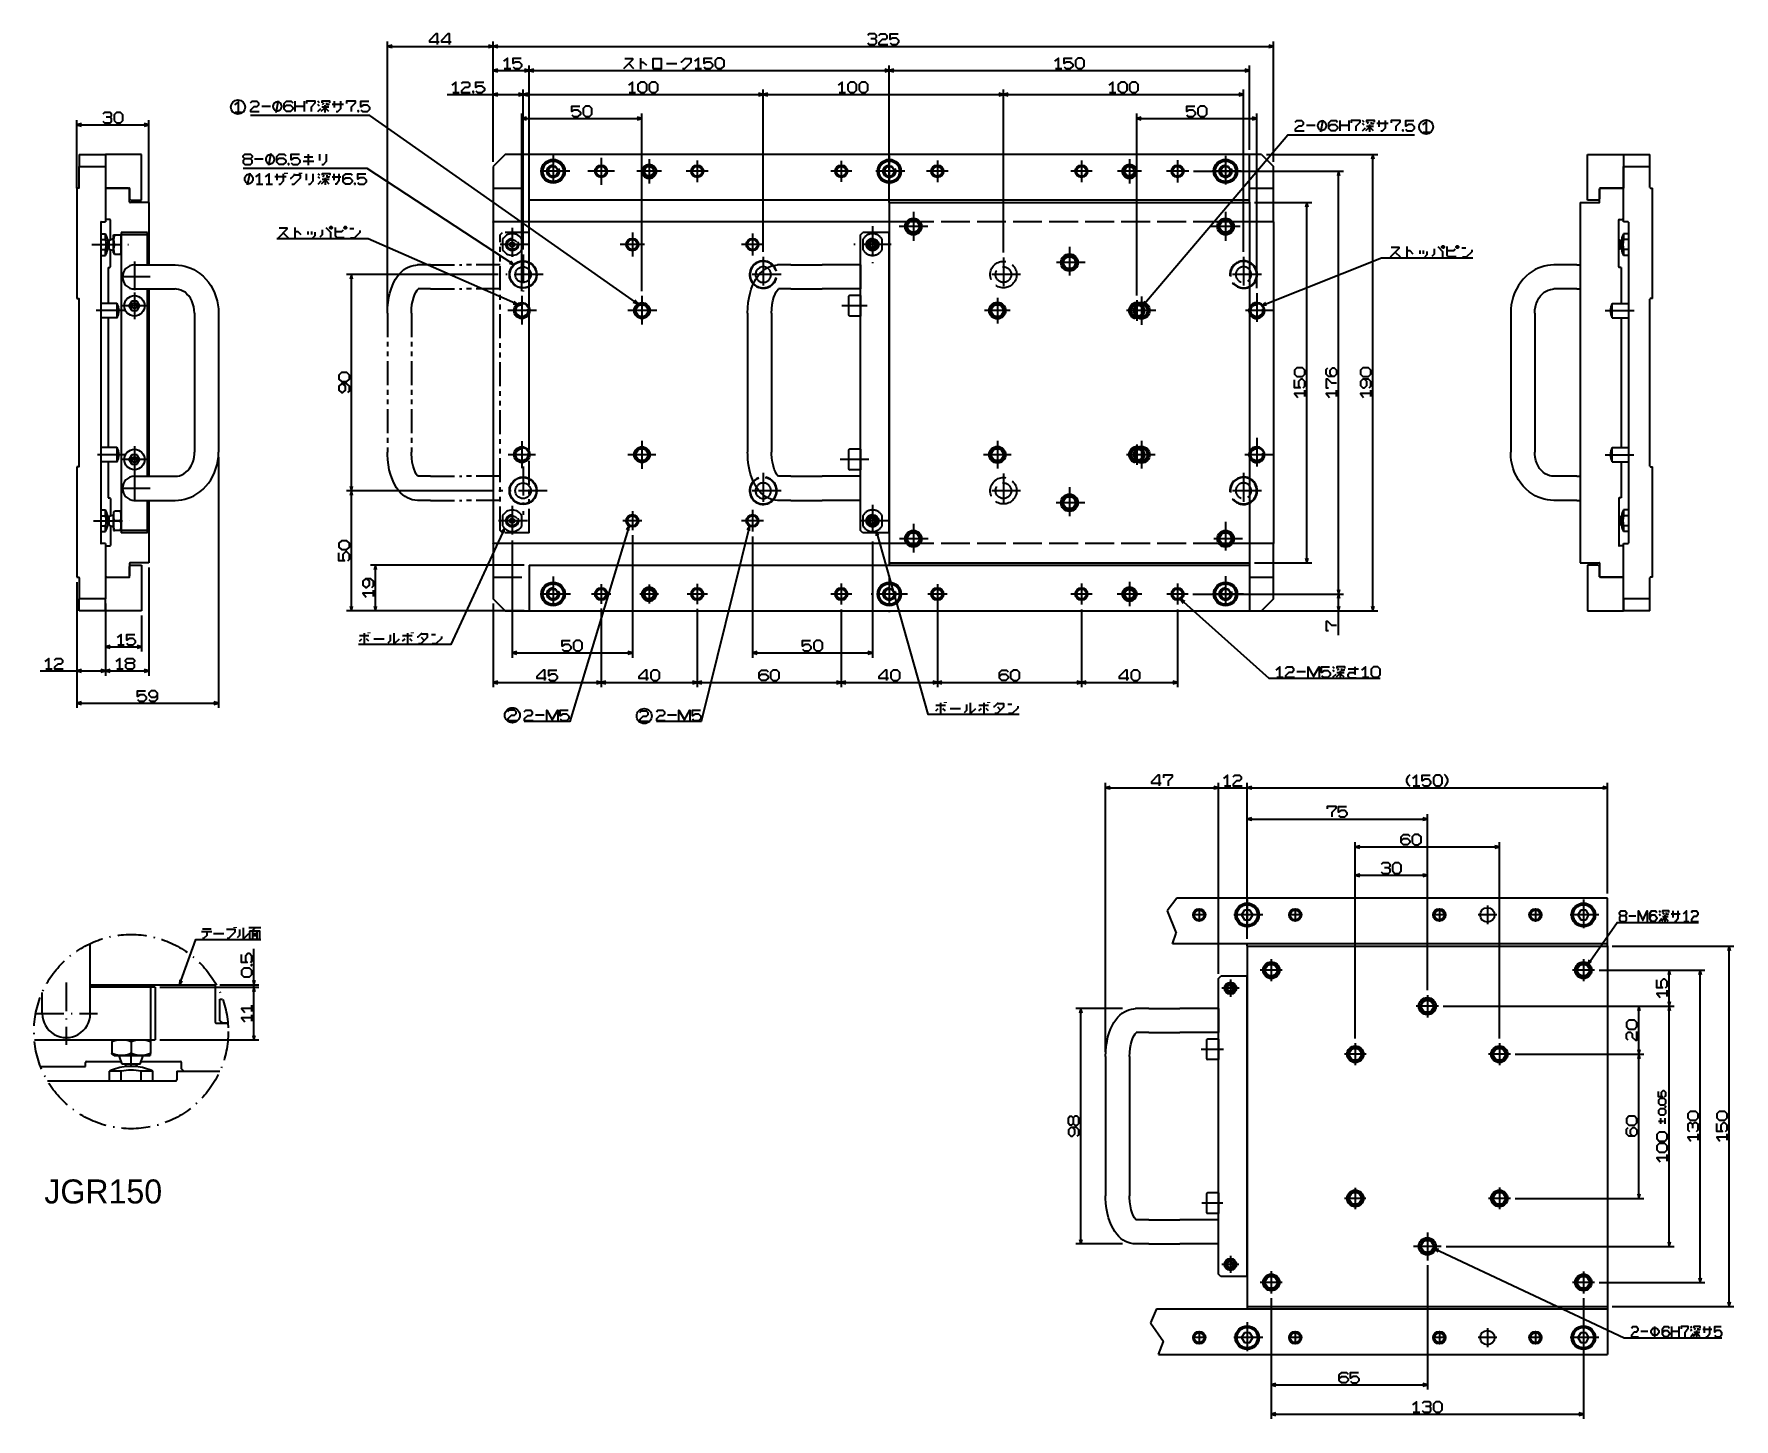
# Model space of a CAD drawing. Extents: x 82 to 790, y 8 to 584.
import ezdxf

# ---------------------------------------------------------------- set-up
doc = ezdxf.new("R2010")
doc.units = 0
for name, pattern in [('DASHDOT', [18.5, 12, -3, 0.5, -3]), ('DASHED', [15, 12, -3]), ('DASHSPACE', [30, 12, -18]), ('PHANTOM', [20, 10, -2, 2, -2, 2, -2])]:
    doc.linetypes.add(name, pattern=pattern)
doc.layers.get('0').update_dxf_attribs({"linetype": 'CONTINUOUS'})

# ---------------------------------------------------------------- blocks, each defined once
blk = doc.blocks.new('*U1')
blk.add_text('JGR150', height=10).set_placement((86.62, 97.48))

msp = doc.modelspace()

# ---------------------------------------------------------------- linework, layer by layer
at = {"color": 7}
for p, q in [((229.46, 470.24), (229.46, 581.24)), ((273.46, 531.24), (273.46, 581.24)), ((273.46, 531.24), (273.46, 581.24)), ((598.46, 531.24), (598.46, 581.24)), ((229.46, 579.24), (273.46, 579.24)), ((273.46, 579.24), (598.46, 579.24)), ((273.46, 531.24), (273.46, 571.24)), ((273.46, 569.24), (288.46, 569.24)), ((288.46, 411.24), (288.46, 571.24)), ((288.46, 471.24), (288.46, 571.24)), ((288.46, 569.24), (438.46, 569.24)), ((438.46, 516.24), (438.46, 571.24)), ((438.46, 514.24), (438.46, 571.24)), ((438.46, 569.24), (588.46, 569.24)), ((588.46, 536.24), (588.46, 571.24)), ((254.32, 559.24), (285.96, 559.24)), ((273.46, 531.24), (273.46, 561.24)), ((285.96, 494.63), (285.96, 561.24)), ((285.96, 494.63), (285.96, 561.24)), ((285.96, 559.24), (385.96, 559.24)), ((385.96, 493.65), (385.96, 561.24)), ((385.96, 493.65), (385.96, 561.24)), ((385.96, 559.24), (485.96, 559.24)), ((485.96, 493.39), (485.96, 561.24)), ((485.96, 493.39), (485.96, 561.24)), ((485.96, 559.24), (585.96, 559.24)), ((585.96, 493.65), (585.96, 561.24)), ((100.14, 520.24), (100.14, 548.57)), ((100.14, 546.57), (130.14, 546.57)), ((130.14, 514.24), (130.14, 548.57)), ((285.46, 477.4), (285.46, 551.24)), ((285.46, 549.24), (335.46, 549.24)), ((335.46, 477.4), (335.46, 551.24)), ((541.46, 475.52), (541.46, 551.24)), ((541.46, 549.24), (591.46, 549.24)), ((591.46, 478.56), (591.46, 551.24)), ((101.14, 534.24), (101.14, 529.24)), ((101.14, 534.24), (112.14, 534.24)), ((112.14, 534.24), (112.14, 529.24)), ((127.14, 534.24), (112.14, 534.24)), ((127.14, 515.24), (127.14, 534.24)), ((278.46, 534.24), (273.46, 529.24)), ((593.46, 534.24), (278.46, 534.24)), ((588.46, 534.24), (288.46, 534.24)), ((288.46, 515.24), (288.46, 534.24)), ((588.46, 515.24), (588.46, 534.24)), ((593.46, 534.24), (598.46, 529.24)), ((595.46, 534.24), (641.8, 534.24)), ((639.8, 344.24), (639.8, 534.24)), ((729.18, 534.24), (744.18, 534.24)), ((729.18, 515.24), (729.18, 534.24)), ((744.18, 534.24), (755.18, 534.24)), ((744.18, 534.24), (744.18, 529.24)), ((744.18, 534.24), (744.18, 520.24)), ((755.18, 529.24), (755.18, 534.24)), ((101.14, 520.44), (101.14, 529.24)), ((101.14, 529.24), (112.14, 529.24)), ((112.14, 529.24), (112.14, 506.24)), ((273.46, 529.24), (273.46, 506.24)), ((297.31, 529.24), (296.15, 527.24)), ((296.15, 527.24), (297.31, 525.24)), ((299.62, 529.24), (297.31, 529.24)), ((297.31, 525.24), (299.62, 525.24)), ((300.77, 527.24), (299.62, 529.24)), ((299.62, 525.24), (300.77, 527.24)), ((437.31, 529.24), (436.15, 527.24)), ((436.15, 527.24), (437.31, 525.24)), ((439.62, 529.24), (437.31, 529.24)), ((437.31, 525.24), (439.62, 525.24)), ((440.77, 527.24), (439.62, 529.24)), ((439.62, 525.24), (440.77, 527.24)), ((565.11, 527.24), (627.55, 527.24)), ((577.31, 529.24), (576.15, 527.24)), ((576.15, 527.24), (577.31, 525.24)), ((579.62, 529.24), (577.31, 529.24)), ((577.31, 525.24), (579.62, 525.24)), ((580.77, 527.24), (579.62, 529.24)), ((579.62, 525.24), (580.77, 527.24)), ((598.46, 506.24), (598.46, 529.24)), ((625.55, 351.24), (625.55, 527.24)), ((744.18, 506.24), (744.18, 529.24)), ((744.18, 529.24), (755.18, 529.24)), ((755.18, 520.44), (755.18, 529.24)), ((100.14, 520.24), (100.14, 474.24)), ((100.94, 520.24), (100.14, 520.24)), ((112.14, 520.24), (121.94, 520.24)), ((112.64, 520.24), (112.14, 519.74)), ((121.64, 520.24), (112.64, 520.24)), ((121.64, 520.24), (122.14, 519.74)), ((122.14, 520.04), (122.14, 515.74)), ((122.14, 514.44), (122.14, 519.74)), ((734.68, 520.24), (734.18, 519.74)), ((734.18, 520.04), (734.18, 515.74)), ((734.18, 514.44), (734.18, 519.74)), ((744.18, 520.24), (734.38, 520.24)), ((734.68, 520.24), (743.68, 520.24)), ((743.68, 520.24), (744.18, 519.74)), ((744.18, 507.74), (744.18, 519.74)), ((755.38, 520.24), (756.18, 520.24)), ((756.18, 474.24), (756.18, 520.24)), ((122.64, 515.24), (122.14, 515.74)), ((130.14, 514.24), (122.34, 514.24)), ((122.64, 515.24), (127.14, 515.24)), ((130.14, 514.24), (130.14, 488.24)), ((588.46, 515.24), (288.46, 515.24)), ((438.46, 514.44), (438.46, 515.24)), ((438.46, 514.44), (438.46, 514.24)), ((438.46, 514.24), (588.46, 514.24)), ((438.46, 514.24), (438.46, 364.24)), ((588.46, 514.44), (588.46, 515.24)), ((588.46, 514.44), (588.46, 514.24)), ((588.46, 514.24), (588.46, 364.24)), ((590.46, 514.24), (614.33, 514.24)), ((612.33, 364.24), (612.33, 514.24)), ((726.18, 514.24), (733.98, 514.24)), ((726.18, 514.24), (726.18, 364.24)), ((733.68, 515.24), (729.18, 515.24)), ((733.68, 515.24), (734.18, 515.74)), ((110.14, 506.04), (110.14, 372.44)), ((110.34, 506.24), (112.14, 506.24)), ((112.14, 507.74), (112.64, 507.24)), ((113.94, 507.24), (112.64, 507.24)), ((114.14, 498.77), (114.14, 507.04)), ((273.46, 506.04), (273.46, 506.24)), ((438.46, 506.24), (273.46, 506.24)), ((273.46, 506.04), (273.46, 372.44)), ((449.89, 506.24), (447.03, 506.24)), ((579.89, 506.24), (577.03, 506.24)), ((598.46, 506.24), (588.46, 506.24)), ((598.46, 506.24), (598.46, 506.04)), ((598.46, 506.04), (598.46, 372.44)), ((742.18, 487.44), (742.18, 507.04)), ((742.38, 507.24), (743.68, 507.24)), ((744.18, 507.74), (743.68, 507.24)), ((745.98, 506.24), (744.18, 506.24)), ((746.18, 506.04), (746.18, 372.44)), ((110.14, 501.24), (112.14, 501.24)), ((110.14, 498.8), (112.14, 498.8)), ((112.14, 500.69), (112.14, 501.24)), ((112.14, 498.8), (112.14, 500.69)), ((113.14, 497.62), (113.14, 497.74)), ((113.14, 495.74), (113.14, 497.62)), ((113.64, 498.59), (115.43, 499.24)), ((113.64, 495.86), (113.64, 498.59)), ((113.64, 494.89), (113.64, 495.86)), ((115.43, 495.54), (115.43, 499.24)), ((115.43, 499.24), (115.44, 499.24)), ((115.43, 494.24), (115.43, 495.54)), ((115.44, 493.23), (115.44, 500.74)), ((115.44, 500.25), (115.77, 500.74)), ((115.45, 500.74), (115.8, 500.74)), ((115.8, 500.74), (118.29, 500.74)), ((115.8, 496.74), (118.29, 496.74)), ((118.64, 500.74), (118.29, 500.74)), ((118.64, 500.25), (118.32, 500.74)), ((129.64, 501.74), (118.64, 501.74)), ((118.64, 501.74), (118.64, 500.74)), ((129.64, 500.74), (118.64, 500.74)), ((118.64, 500.74), (118.64, 377.74)), ((118.64, 493.23), (118.64, 500.74)), ((129.64, 500.74), (129.64, 501.74)), ((129.64, 488.24), (129.64, 500.74)), ((277.46, 498.8), (277.46, 494.68)), ((285.46, 494.68), (285.46, 498.8)), ((426.46, 500.74), (427.46, 501.74)), ((426.46, 377.74), (426.46, 500.74)), ((438.46, 501.74), (427.46, 501.74)), ((430.74, 497.99), (430.02, 496.74)), ((430.02, 496.74), (430.74, 495.49)), ((430.74, 497.99), (432.18, 497.99)), ((432.91, 496.74), (432.18, 497.99)), ((432.18, 495.49), (432.91, 496.74)), ((438.46, 376.74), (438.46, 501.74)), ((742.68, 498.59), (742.18, 498.77)), ((742.68, 498.59), (742.68, 497.63)), ((742.68, 497.63), (742.68, 494.89)), ((743.18, 497.74), (743.18, 495.86)), ((743.18, 495.86), (743.18, 495.74)), ((744.18, 501.24), (744.18, 498.8)), ((746.18, 501.24), (744.18, 501.24)), ((746.18, 498.8), (744.18, 498.8)), ((746.18, 501.24), (746.18, 498.8)), ((746.18, 498.8), (746.18, 494.68)), ((110.14, 494.68), (112.14, 494.68)), ((110.14, 492.24), (112.14, 492.24)), ((112.14, 492.24), (112.14, 494.68)), ((113.64, 494.89), (115.43, 494.24)), ((114.14, 487.44), (114.14, 494.71)), ((115.43, 494.24), (115.44, 494.24)), ((115.44, 493.23), (115.77, 492.74)), ((115.77, 492.74), (115.8, 492.74)), ((115.8, 492.74), (118.29, 492.74)), ((118.32, 492.74), (118.29, 492.74)), ((118.64, 493.23), (118.32, 492.74)), ((432.18, 495.49), (430.74, 495.49)), ((742.68, 494.89), (742.18, 494.71)), ((746.18, 494.68), (744.18, 494.68)), ((744.18, 494.68), (744.18, 492.79)), ((744.18, 492.79), (744.18, 492.24)), ((746.18, 492.24), (744.18, 492.24)), ((746.18, 494.68), (746.18, 492.79)), ((746.18, 492.79), (746.18, 492.24)), ((113.14, 487.24), (113.94, 487.24)), ((113.14, 487.24), (113.14, 472.24)), ((124.14, 488.24), (131.64, 488.24)), ((131.64, 488.24), (141.15, 488.24)), ((275.57, 484.24), (212.46, 484.24)), ((214.46, 394.24), (214.46, 484.24)), ((397.45, 488.24), (391.96, 488.24)), ((397.45, 488.24), (410.44, 488.24)), ((426.46, 488.24), (410.44, 488.24)), ((426.46, 488.24), (426.46, 478.24)), ((724.68, 488.24), (715.17, 488.24)), ((724.68, 488.24), (726.19, 488.24)), ((743.18, 487.24), (742.38, 487.24)), ((743.18, 487.24), (743.18, 472.24)), ((124.14, 478.24), (131.64, 478.24)), ((129.64, 400.24), (129.64, 478.24)), ((130.14, 478.24), (130.14, 400.24)), ((131.64, 478.24), (141.15, 478.24)), ((397.45, 478.24), (392.27, 478.24)), ((397.45, 478.24), (410.44, 478.24)), ((426.46, 478.24), (410.44, 478.24)), ((421.46, 474.99), (421.46, 467.49)), ((426.46, 475.49), (421.96, 475.49)), ((426.46, 475.49), (426.46, 466.99)), ((724.68, 478.24), (715.17, 478.24)), ((724.68, 478.24), (726.18, 478.24)), ((100.14, 474.24), (100.94, 474.24)), ((101.14, 404.44), (101.14, 474.04)), ((116.84, 472.24), (110.14, 472.24)), ((116.84, 472.24), (116.84, 470.68)), ((116.84, 470.68), (116.84, 466.24)), ((122.99, 473.24), (121.84, 471.24)), ((121.84, 471.24), (122.99, 469.24)), ((125.3, 473.24), (122.99, 473.24)), ((122.99, 469.24), (125.3, 469.24)), ((126.45, 471.24), (125.3, 473.24)), ((125.3, 469.24), (126.45, 471.24)), ((149.14, 468.24), (149.14, 410.24)), ((159.14, 468.24), (159.14, 410.24)), ((379.46, 468.24), (379.46, 410.24)), ((389.46, 468.24), (389.46, 410.24)), ((697.18, 468.24), (697.18, 410.24)), ((707.18, 468.24), (707.18, 410.24)), ((739.48, 467.8), (739.48, 472.24)), ((739.48, 472.24), (746.18, 472.24)), ((739.48, 466.24), (739.48, 467.8)), ((755.18, 404.44), (755.18, 474.04)), ((756.18, 474.24), (755.38, 474.24)), ((116.84, 466.24), (110.14, 466.24)), ((113.14, 466.24), (113.14, 412.24)), ((426.46, 466.99), (421.96, 466.99)), ((739.48, 466.24), (746.18, 466.24)), ((743.18, 466.24), (743.18, 412.24)), ((116.84, 412.24), (110.14, 412.24)), ((116.84, 412.24), (116.84, 410.68)), ((116.84, 410.68), (116.84, 406.24)), ((421.46, 410.99), (421.46, 403.49)), ((426.46, 411.49), (421.96, 411.49)), ((426.46, 411.49), (426.46, 402.99)), ((739.48, 407.8), (739.48, 412.24)), ((739.48, 412.24), (746.18, 412.24)), ((100.14, 404.24), (100.14, 358.24)), ((100.94, 404.24), (100.14, 404.24)), ((116.84, 406.24), (110.14, 406.24)), ((113.14, 406.24), (113.14, 391.24)), ((122.99, 409.24), (121.84, 407.24)), ((121.84, 407.24), (122.99, 405.24)), ((125.3, 409.24), (122.99, 409.24)), ((122.99, 405.24), (125.3, 405.24)), ((126.45, 407.24), (125.3, 409.24)), ((125.3, 405.24), (126.45, 407.24)), ((159.14, 408.24), (159.14, 303.78)), ((739.48, 406.24), (739.48, 407.8)), ((739.48, 406.24), (746.18, 406.24)), ((743.18, 406.24), (743.18, 391.24)), ((755.38, 404.24), (756.18, 404.24)), ((756.18, 358.24), (756.18, 404.24)), ((124.14, 400.24), (131.64, 400.24)), ((131.64, 400.24), (141.15, 400.24)), ((397.45, 400.24), (392.27, 400.24)), ((397.45, 400.24), (410.44, 400.24)), ((426.46, 400.24), (410.44, 400.24)), ((426.46, 402.99), (421.96, 402.99)), ((426.46, 390.24), (426.46, 400.24)), ((724.68, 400.24), (715.17, 400.24)), ((724.68, 400.24), (726.18, 400.24)), ((113.14, 391.24), (113.94, 391.24)), ((114.14, 391.04), (114.14, 383.77)), ((124.14, 390.24), (131.64, 390.24)), ((129.64, 377.74), (129.64, 390.24)), ((130.14, 390.24), (130.14, 364.24)), ((131.64, 390.24), (141.15, 390.24)), ((273.93, 394.24), (212.46, 394.24)), ((273.93, 394.24), (212.46, 394.24)), ((214.46, 344.24), (214.46, 394.24)), ((397.45, 390.24), (391.96, 390.24)), ((397.45, 390.24), (410.44, 390.24)), ((426.46, 390.24), (410.44, 390.24)), ((724.68, 390.24), (715.17, 390.24)), ((724.68, 390.24), (726.19, 390.24)), ((742.18, 391.04), (742.18, 371.44)), ((743.18, 391.24), (742.38, 391.24)), ((110.14, 386.24), (112.14, 386.24)), ((110.14, 383.8), (112.14, 383.8)), ((112.14, 385.69), (112.14, 386.24)), ((112.14, 383.8), (112.14, 385.69)), ((113.14, 382.62), (113.14, 382.74)), ((113.14, 380.74), (113.14, 382.62)), ((113.64, 383.59), (115.43, 384.24)), ((113.64, 380.86), (113.64, 383.59)), ((115.43, 380.54), (115.43, 384.24)), ((115.43, 384.24), (115.44, 384.24)), ((115.44, 385.25), (115.77, 385.74)), ((115.44, 385.25), (115.44, 377.74)), ((115.77, 385.74), (115.8, 385.74)), ((118.29, 385.74), (115.8, 385.74)), ((118.32, 385.74), (118.29, 385.74)), ((118.64, 385.25), (118.32, 385.74)), ((118.64, 385.25), (118.64, 377.74)), ((277.46, 383.8), (277.46, 379.68)), ((285.46, 379.68), (285.46, 383.8)), ((430.74, 382.99), (430.02, 381.74)), ((430.74, 382.99), (432.18, 382.99)), ((432.91, 381.74), (432.18, 382.99)), ((742.68, 383.59), (742.18, 383.77)), ((742.68, 383.59), (742.68, 382.63)), ((742.68, 382.63), (742.68, 379.89)), ((743.18, 382.74), (743.18, 380.86)), ((744.18, 386.24), (744.18, 383.8)), ((746.18, 386.24), (744.18, 386.24)), ((746.18, 383.8), (744.18, 383.8)), ((746.18, 386.24), (746.18, 383.8)), ((746.18, 383.8), (746.18, 379.68)), ((110.14, 379.68), (112.14, 379.68)), ((110.14, 377.24), (112.14, 377.24)), ((112.14, 377.24), (112.14, 379.68)), ((113.64, 379.89), (113.64, 380.86)), ((113.64, 379.89), (115.43, 379.24)), ((114.14, 379.71), (114.14, 371.44)), ((115.43, 379.24), (115.43, 380.54)), ((115.43, 379.24), (115.44, 379.24)), ((115.44, 378.23), (115.77, 377.74)), ((115.45, 377.74), (115.8, 377.74)), ((118.29, 381.74), (115.8, 381.74)), ((118.29, 377.74), (115.8, 377.74)), ((118.64, 377.74), (118.29, 377.74)), ((118.64, 378.23), (118.32, 377.74)), ((129.64, 377.74), (118.64, 377.74)), ((118.64, 377.74), (118.64, 376.74)), ((129.64, 376.74), (118.64, 376.74)), ((129.64, 376.74), (129.64, 377.74)), ((331.46, 375.77), (331.46, 324.73)), ((381.46, 375.2), (381.46, 324.73)), ((427.46, 376.74), (426.46, 377.74)), ((438.46, 376.74), (427.46, 376.74)), ((430.02, 381.74), (430.74, 380.49)), ((432.18, 380.49), (430.74, 380.49)), ((432.18, 380.49), (432.91, 381.74)), ((742.68, 379.89), (742.18, 379.71)), ((743.18, 380.86), (743.18, 380.74)), ((746.18, 379.68), (744.18, 379.68)), ((744.18, 379.68), (744.18, 377.79)), ((744.18, 377.79), (744.18, 377.24)), ((746.18, 377.24), (744.18, 377.24)), ((746.18, 379.68), (746.18, 377.79)), ((746.18, 377.79), (746.18, 377.24)), ((112.14, 372.24), (110.34, 372.24)), ((112.14, 372.24), (112.14, 349.24)), ((112.14, 370.74), (112.64, 371.24)), ((112.64, 371.24), (113.94, 371.24)), ((273.46, 372.24), (273.46, 372.44)), ((438.46, 372.24), (273.46, 372.24)), ((273.46, 372.24), (273.46, 349.24)), ((281.46, 373.46), (281.46, 324.73)), ((431.46, 373.05), (431.46, 324.73)), ((449.89, 372.24), (447.03, 372.24)), ((579.89, 372.24), (577.03, 372.24)), ((598.46, 372.24), (588.46, 372.24)), ((598.46, 372.44), (598.46, 372.24)), ((598.46, 349.24), (598.46, 372.24)), ((743.68, 371.24), (742.38, 371.24)), ((744.18, 370.74), (743.68, 371.24)), ((744.18, 372.24), (745.98, 372.24)), ((744.18, 349.24), (744.18, 372.24)), ((744.18, 358.74), (744.18, 370.74)), ((122.14, 364.04), (122.14, 358.74)), ((122.64, 363.24), (122.14, 362.74)), ((122.14, 358.44), (122.14, 362.74)), ((130.14, 364.24), (122.34, 364.24)), ((122.64, 363.24), (127.14, 363.24)), ((127.14, 363.24), (127.14, 344.24)), ((130.14, 362.24), (130.14, 317.24)), ((286.46, 363.24), (222.46, 363.24)), ((224.46, 344.24), (224.46, 363.24)), ((288.46, 363.24), (588.46, 363.24)), ((288.46, 363.24), (288.46, 344.24)), ((438.46, 364.24), (588.46, 364.24)), ((438.46, 364.24), (438.46, 364.04)), ((438.46, 364.04), (438.46, 363.24)), ((588.46, 364.24), (588.46, 364.04)), ((588.46, 364.04), (588.46, 363.24)), ((588.46, 363.24), (588.46, 344.24)), ((590.46, 364.24), (614.33, 364.24)), ((726.18, 364.24), (733.98, 364.24)), ((733.68, 363.24), (729.18, 363.24)), ((729.18, 363.24), (729.18, 344.24)), ((733.68, 363.24), (734.18, 362.74)), ((734.18, 364.04), (734.18, 358.74)), ((734.18, 358.44), (734.18, 362.74)), ((100.14, 358.24), (100.94, 358.24)), ((100.14, 356.24), (100.14, 303.78)), ((100.14, 356.24), (100.14, 317.24)), ((101.14, 358.04), (101.14, 349.24)), ((112.64, 358.24), (112.14, 358.74)), ((112.14, 358.24), (121.94, 358.24)), ((121.64, 358.24), (122.14, 358.74)), ((734.68, 358.24), (734.18, 358.74)), ((744.18, 358.24), (734.38, 358.24)), ((734.68, 358.24), (743.68, 358.24)), ((743.68, 358.24), (744.18, 358.74)), ((744.18, 344.24), (744.18, 358.24)), ((755.18, 349.24), (755.18, 358.04)), ((756.18, 358.24), (755.38, 358.24)), ((112.14, 349.24), (101.14, 349.24)), ((101.14, 344.24), (101.14, 349.24)), ((112.14, 344.24), (112.14, 349.24)), ((112.14, 347.24), (112.14, 327.24)), ((278.46, 344.24), (273.46, 349.24)), ((273.46, 347.24), (273.46, 312.39)), ((297.31, 353.24), (296.15, 351.24)), ((296.15, 351.24), (297.31, 349.24)), ((299.62, 353.24), (297.31, 353.24)), ((297.31, 349.24), (299.62, 349.24)), ((300.77, 351.24), (299.62, 353.24)), ((299.62, 349.24), (300.77, 351.24)), ((437.31, 353.24), (436.15, 351.24)), ((436.15, 351.24), (437.31, 349.24)), ((439.62, 353.24), (437.31, 353.24)), ((437.31, 349.24), (439.62, 349.24)), ((440.77, 351.24), (439.62, 353.24)), ((439.62, 349.24), (440.77, 351.24)), ((458.46, 349.24), (458.46, 312.39)), ((564.89, 351.24), (627.55, 351.24)), ((564.89, 351.24), (627.55, 351.24)), ((577.31, 353.24), (576.15, 351.24)), ((576.15, 351.24), (577.31, 349.24)), ((579.62, 353.24), (577.31, 353.24)), ((577.31, 349.24), (579.62, 349.24)), ((580.77, 351.24), (579.62, 353.24)), ((579.62, 349.24), (580.77, 351.24)), ((598.46, 349.24), (593.46, 344.24)), ((625.55, 334.09), (625.55, 351.24)), ((755.18, 349.24), (744.18, 349.24)), ((744.18, 349.24), (744.18, 344.24)), ((755.18, 344.24), (755.18, 349.24)), ((112.14, 344.24), (101.14, 344.24)), ((127.14, 344.24), (112.14, 344.24)), ((112.14, 342.24), (112.14, 317.24)), ((112.14, 342.24), (112.14, 317.24)), ((127.14, 342.24), (127.14, 327.24)), ((276.46, 344.24), (212.46, 344.24)), ((265.03, 344.24), (222.46, 344.24)), ((286.46, 344.24), (271.53, 344.24)), ((278.46, 344.24), (288.46, 344.24)), ((288.46, 344.24), (588.46, 344.24)), ((318.46, 345.21), (318.46, 312.39)), ((318.46, 345.21), (318.46, 312.39)), ((358.46, 345.01), (358.46, 312.39)), ((358.46, 345.01), (358.46, 312.39)), ((418.46, 344.82), (418.46, 312.39)), ((418.46, 344.82), (418.46, 312.39)), ((458.46, 345.21), (458.46, 312.39)), ((518.46, 344.82), (518.46, 312.39)), ((518.46, 344.82), (518.46, 312.39)), ((558.46, 344.82), (558.46, 312.39)), ((588.46, 344.24), (593.46, 344.24)), ((590.46, 344.24), (627.55, 344.24)), ((595.46, 344.24), (641.8, 344.24)), ((729.18, 344.24), (744.18, 344.24)), ((755.18, 344.24), (744.18, 344.24)), ((112.14, 329.24), (127.14, 329.24)), ((281.46, 326.73), (331.46, 326.73)), ((381.46, 326.73), (431.46, 326.73)), ((84.85, 319.24), (112.14, 319.24)), ((112.14, 319.24), (130.14, 319.24)), ((273.46, 314.39), (318.46, 314.39)), ((318.46, 314.39), (358.46, 314.39)), ((358.46, 314.39), (418.46, 314.39)), ((418.46, 314.39), (458.46, 314.39)), ((458.46, 314.39), (518.46, 314.39)), ((518.46, 314.39), (558.46, 314.39)), ((100.14, 305.78), (159.14, 305.78)), ((528.48, 160.61), (528.48, 272.6)), ((528.48, 270.6), (575.48, 270.6)), ((570.48, 270.6), (592.48, 270.6)), ((575.48, 193.11), (575.48, 272.6)), ((575.48, 193.11), (575.48, 272.6)), ((587.48, 207.61), (587.48, 272.6)), ((587.48, 207.61), (587.48, 272.6)), ((587.48, 270.6), (737.48, 270.6)), ((737.48, 226.61), (737.48, 272.6)), ((587.48, 207.61), (587.48, 259.56)), ((587.48, 257.56), (662.48, 257.56)), ((662.48, 186.26), (662.48, 259.56)), ((632.48, 166.16), (632.48, 247.95)), ((692.48, 166.17), (692.48, 247.95)), ((632.48, 245.95), (692.48, 245.95)), ((632.48, 166.16), (632.48, 236.11)), ((632.48, 234.11), (662.48, 234.11)), ((662.48, 186.26), (662.48, 236.11)), ((737.48, 224.61), (558.22, 224.61)), ((586.33, 219.61), (585.17, 217.61)), ((588.64, 219.61), (586.33, 219.61)), ((589.79, 217.61), (588.64, 219.61)), ((726.33, 219.61), (725.17, 217.61)), ((728.64, 219.61), (726.33, 219.61)), ((729.79, 217.61), (728.64, 219.61)), ((737.48, 205.61), (737.48, 224.61)), ((585.17, 217.61), (586.33, 215.61)), ((586.33, 215.61), (588.64, 215.61)), ((588.64, 215.61), (589.79, 217.61)), ((725.17, 217.61), (726.33, 215.61)), ((726.33, 215.61), (728.64, 215.61)), ((728.64, 215.61), (729.79, 217.61)), ((105.76, 191.55), (105.76, 205.73)), ((737.48, 205.61), (556.35, 205.61)), ((587.48, 204.81), (587.48, 205.61)), ((737.48, 204.81), (737.48, 205.61)), ((173.9, 182.55), (173.9, 203.5)), ((587.48, 204.81), (587.48, 204.61)), ((587.48, 204.61), (737.48, 204.61)), ((587.48, 204.61), (587.48, 54.61)), ((737.48, 204.81), (737.48, 204.61)), ((737.48, 204.61), (737.48, 54.61)), ((739.48, 204.61), (790.17, 204.61)), ((788.17, 54.61), (788.17, 204.61)), ((105.76, 176.55), (105.76, 191.55)), ((575.48, 191.11), (576.48, 192.11)), ((587.48, 192.11), (576.48, 192.11)), ((587.48, 67.11), (587.48, 192.11)), ((734.05, 194.61), (778.08, 194.61)), ((734.05, 194.61), (765.21, 194.61)), ((763.21, 179.61), (763.21, 194.61)), ((776.08, 64.61), (776.08, 194.61)), ((85.76, 176.55), (85.76, 185.35)), ((105.76, 188.55), (157.76, 188.55)), ((130.76, 187.55), (105.76, 187.55)), ((130.76, 187.55), (130.76, 165.55)), ((132.76, 187.55), (130.76, 187.55)), ((132.76, 187.55), (132.76, 165.55)), ((134.76, 187.55), (175.9, 187.55)), ((134.76, 187.55), (175.9, 187.55)), ((157.76, 188.55), (157.76, 172.95)), ((159.76, 188.55), (175.9, 188.55)), ((173.9, 165.55), (173.9, 187.55)), ((575.48, 68.11), (575.48, 191.11)), ((579.76, 188.36), (579.04, 187.11)), ((579.04, 187.11), (579.76, 185.86)), ((579.76, 188.36), (581.21, 188.36)), ((581.21, 185.86), (579.76, 185.86)), ((581.93, 187.11), (581.21, 188.36)), ((581.21, 185.86), (581.93, 187.11)), ((159.76, 173.55), (159.76, 182.55)), ((159.76, 182.55), (160.87, 182.55)), ((535.6, 178.61), (516.17, 178.61)), ((518.17, 80.61), (518.17, 178.61)), ((546.47, 178.61), (540.98, 178.61)), ((546.47, 178.61), (559.46, 178.61)), ((575.48, 178.61), (559.46, 178.61)), ((575.48, 178.61), (575.48, 168.61)), ((669.13, 179.61), (765.21, 179.61)), ((669.13, 179.61), (752.6, 179.61)), ((669.13, 179.61), (765.21, 179.61)), ((750.6, 159.61), (750.6, 179.61)), ((763.21, 79.61), (763.21, 179.61)), ((158.16, 172.55), (163.04, 172.55)), ((159.76, 173.55), (160.76, 172.55)), ((163.04, 172.55), (160.76, 172.55)), ((82.47, 165.55), (130.76, 165.55)), ((115.74, 165.55), (114.76, 164.9)), ((114.76, 164.9), (114.76, 164.83)), ((114.76, 164.83), (114.76, 159.86)), ((115.74, 165.55), (130.75, 165.55)), ((122.76, 164.83), (122.76, 159.86)), ((129.78, 165.55), (130.76, 164.9)), ((130.76, 165.55), (132.76, 165.55)), ((130.76, 165.54), (130.76, 164.83)), ((130.76, 164.83), (130.76, 159.86)), ((134.76, 165.55), (175.9, 165.55)), ((546.47, 168.61), (541.29, 168.61)), ((546.47, 168.61), (559.46, 168.61)), ((575.48, 168.61), (559.46, 168.61)), ((570.48, 165.36), (570.48, 157.86)), ((575.48, 165.86), (570.98, 165.86)), ((575.48, 165.86), (575.48, 157.36)), ((103.76, 154.55), (103.76, 156.15)), ((104.16, 156.55), (118.69, 156.55)), ((114.76, 159.79), (114.76, 159.86)), ((115.74, 159.15), (114.76, 159.79)), ((115.74, 159.15), (130.75, 159.15)), ((117.76, 159.12), (117.76, 159.15)), ((125.15, 159.12), (117.76, 159.12)), ((119.06, 155.55), (117.76, 159.12)), ((127.76, 159.12), (125.15, 159.12)), ((126.46, 155.55), (127.76, 159.12)), ((126.82, 156.55), (143.36, 156.55)), ((127.76, 159.12), (127.76, 159.15)), ((129.78, 159.15), (130.76, 159.79)), ((130.76, 159.15), (130.76, 159.86)), ((143.76, 153.55), (143.76, 156.15)), ((528.48, 158.61), (528.48, 100.61)), ((538.48, 158.61), (538.48, 100.61)), ((575.48, 157.36), (570.98, 157.36)), ((699.05, 159.61), (752.6, 159.61)), ((699.05, 159.61), (752.6, 159.61)), ((750.6, 99.61), (750.6, 159.61)), ((85.01, 154.55), (103.76, 154.55)), ((114.86, 152.55), (113.76, 152.55)), ((113.76, 148.55), (113.76, 152.55)), ((118.63, 152.55), (114.86, 152.55)), ((118.63, 148.55), (118.63, 152.55)), ((124.53, 155.55), (119.06, 155.55)), ((121, 154.54), (120.76, 154.54)), ((124.76, 154.54), (121, 154.54)), ((126.46, 155.55), (124.53, 155.55)), ((126.88, 148.55), (126.88, 152.55)), ((131.76, 152.55), (126.88, 152.55)), ((131.76, 148.55), (131.76, 152.55)), ((141.76, 152.55), (141.76, 148.95)), ((141.76, 152.55), (159.68, 152.55)), ((144.76, 152.55), (143.76, 153.55)), ((87.9, 148.55), (141.36, 148.55)), ((570.48, 101.36), (570.48, 93.86)), ((575.48, 101.86), (570.98, 101.86)), ((575.48, 101.86), (575.48, 93.36)), ((699.04, 99.61), (752.6, 99.61)), ((575.48, 93.36), (570.98, 93.36)), ((546.47, 90.61), (541.29, 90.61)), ((546.47, 90.61), (559.46, 90.61)), ((575.48, 90.61), (559.46, 90.61)), ((575.48, 80.61), (575.48, 90.61)), ((535.6, 80.61), (516.17, 80.61)), ((546.47, 80.61), (540.98, 80.61)), ((546.47, 80.61), (559.46, 80.61)), ((575.48, 80.61), (559.46, 80.61)), ((670.3, 79.61), (765.21, 79.61)), ((579.76, 73.36), (579.04, 72.11)), ((579.04, 72.11), (579.76, 70.86)), ((579.76, 73.36), (581.21, 73.36)), ((581.21, 70.86), (579.76, 70.86)), ((581.93, 72.11), (581.21, 73.36)), ((581.21, 70.86), (581.93, 72.11)), ((662.48, 71.79), (662.48, 19.96)), ((576.48, 67.11), (575.48, 68.11)), ((587.48, 67.11), (576.48, 67.11)), ((734.04, 64.61), (778.08, 64.61)), ((597.48, 57.99), (597.48, 19.96)), ((597.48, 57.99), (597.48, 7.75)), ((727.48, 58.06), (727.48, 7.75)), ((549.67, 53.61), (737.48, 53.61)), ((587.48, 54.61), (737.48, 54.61)), ((587.48, 54.61), (587.48, 54.41)), ((587.48, 54.41), (587.48, 53.61)), ((737.48, 54.61), (737.48, 54.41)), ((737.48, 54.41), (737.48, 53.61)), ((737.48, 53.61), (737.48, 34.61)), ((739.48, 54.61), (790.17, 54.61)), ((586.33, 43.61), (585.17, 41.61)), ((588.64, 43.61), (586.33, 43.61)), ((589.79, 41.61), (588.64, 43.61)), ((726.33, 43.61), (725.17, 41.61)), ((728.64, 43.61), (726.33, 43.61)), ((729.79, 41.61), (728.64, 43.61)), ((585.17, 41.61), (586.33, 39.61)), ((586.33, 39.61), (588.64, 39.61)), ((588.64, 39.61), (589.79, 41.61)), ((725.17, 41.61), (726.33, 39.61)), ((726.33, 39.61), (728.64, 39.61)), ((728.64, 39.61), (729.79, 41.61)), ((550.51, 34.61), (737.48, 34.61)), ((597.48, 21.96), (662.48, 21.96)), ((597.48, 9.75), (727.48, 9.75))]:
    msp.add_line(p, q, dxfattribs=at)
at = {"color": 7, "linetype": 'DASHDOT'}
for p, q in [((298.46, 534.25), (298.46, 520.24)), ((318.46, 532.82), (318.46, 521.66)), ((338.46, 532.33), (338.46, 522.15)), ((358.46, 531.8), (358.46, 522.68)), ((418.46, 531.63), (418.46, 522.85)), ((438.46, 533.68), (438.46, 520.81)), ((458.46, 531.8), (458.46, 522.69)), ((518.46, 531.73), (518.46, 522.76)), ((538.46, 532.28), (538.46, 522.2)), ((558.46, 531.89), (558.46, 522.6)), ((578.46, 533.68), (578.46, 520.81)), ((305.47, 527.24), (291.46, 527.24)), ((301.15, 527.24), (295.78, 527.24)), ((298.46, 529.93), (298.46, 524.56)), ((324.04, 527.24), (312.88, 527.24)), ((343.55, 527.24), (333.37, 527.24)), ((363.02, 527.24), (353.9, 527.24)), ((422.85, 527.24), (414.07, 527.24)), ((444.9, 527.24), (432.03, 527.24)), ((441.15, 527.24), (435.78, 527.24)), ((438.46, 529.93), (438.46, 524.56)), ((463.02, 527.24), (453.91, 527.24)), ((522.95, 527.24), (513.98, 527.24)), ((543.5, 527.24), (533.42, 527.24)), ((563.11, 527.24), (553.82, 527.24)), ((584.9, 527.24), (572.03, 527.24)), ((581.15, 527.24), (575.78, 527.24)), ((578.46, 529.93), (578.46, 524.56)), ((448.46, 510.3), (448.46, 498.18)), ((578.46, 510.3), (578.46, 498.18)), ((281.46, 503.64), (281.46, 489.84)), ((431.46, 504.46), (431.46, 489.02)), ((454.52, 504.24), (442.4, 504.24)), ((584.52, 504.24), (572.4, 504.24)), ((106.37, 496.74), (121.64, 496.74)), ((118.69, 496.74), (118.25, 496.74)), ((288.36, 496.74), (274.56, 496.74)), ((336.51, 496.74), (326.42, 496.74)), ((331.46, 501.79), (331.46, 491.7)), ((386.01, 496.74), (376.92, 496.74)), ((381.46, 501.29), (381.46, 492.2)), ((439.18, 496.74), (423.74, 496.74)), ((513.46, 495.85), (513.46, 482.64)), ((742.73, 496.74), (742.13, 496.74)), ((124.14, 489.74), (124.14, 476.74)), ((285.96, 492.63), (285.96, 475.85)), ((385.96, 491.65), (385.96, 476.83)), ((485.96, 491.39), (485.96, 477.09)), ((520.07, 489.24), (506.86, 489.24)), ((585.96, 491.65), (585.96, 476.83)), ((130.64, 483.24), (117.64, 483.24)), ((294.35, 484.24), (277.57, 484.24)), ((393.37, 484.24), (378.55, 484.24)), ((493.11, 484.24), (478.81, 484.24)), ((593.37, 484.24), (578.55, 484.24)), ((124.14, 476.77), (124.14, 465.72)), ((285.46, 475.4), (285.46, 463.09)), ((335.46, 475.4), (335.46, 463.08)), ((483.46, 474.59), (483.46, 463.9)), ((543.46, 475.18), (543.46, 463.31)), ((591.46, 476.56), (591.46, 461.92)), ((120.19, 469.24), (106.8, 469.24)), ((129.67, 471.24), (118.62, 471.24)), ((291.62, 469.24), (279.31, 469.24)), ((341.62, 469.24), (329.3, 469.24)), ((429.21, 471.24), (418.72, 471.24)), ((488.81, 469.24), (478.12, 469.24)), ((545.74, 469.24), (537.19, 469.24)), ((549.4, 469.24), (537.53, 469.24)), ((541.46, 473.52), (541.46, 464.97)), ((598.78, 469.24), (584.14, 469.24)), ((736.59, 469.24), (749.08, 469.24)), ((124.14, 412.77), (124.14, 401.72)), ((285.46, 414.91), (285.46, 403.58)), ((335.46, 415.07), (335.46, 403.41)), ((483.46, 414.98), (483.46, 403.5)), ((541.46, 413.52), (541.46, 404.97)), ((543.46, 414.98), (543.46, 403.5)), ((591.46, 416.27), (591.46, 402.22)), ((120.71, 409.24), (106.27, 409.24)), ((129.67, 407.24), (118.62, 407.24)), ((291.13, 409.24), (279.8, 409.24)), ((285.96, 404.28), (285.96, 384.21)), ((341.29, 409.24), (329.63, 409.24)), ((429.88, 407.24), (418.04, 407.24)), ((489.2, 409.24), (477.72, 409.24)), ((545.74, 409.24), (537.19, 409.24)), ((549.2, 409.24), (537.72, 409.24)), ((598.49, 409.24), (584.44, 409.24)), ((736.5, 409.24), (750.02, 409.24)), ((124.14, 401.74), (124.14, 388.74)), ((385.96, 401.65), (385.96, 386.83)), ((485.96, 401.39), (485.96, 387.09)), ((585.96, 401.65), (585.96, 386.83)), ((130.64, 395.24), (117.64, 395.24)), ((296, 394.24), (275.93, 394.24)), ((393.37, 394.24), (378.55, 394.24)), ((493.11, 394.24), (478.81, 394.24)), ((513.46, 395.7), (513.46, 382.78)), ((593.37, 394.24), (578.55, 394.24)), ((281.46, 388.02), (281.46, 375.46)), ((331.46, 385.72), (331.46, 377.77)), ((381.46, 386.29), (381.46, 377.2)), ((431.46, 388.43), (431.46, 375.05)), ((519.92, 389.24), (507, 389.24)), ((107.16, 381.74), (122.29, 381.74)), ((118.69, 381.74), (118.25, 381.74)), ((287.74, 381.74), (275.18, 381.74)), ((335.44, 381.74), (327.49, 381.74)), ((386.01, 381.74), (376.92, 381.74)), ((438.15, 381.74), (424.77, 381.74)), ((448.46, 380.46), (448.46, 368.03)), ((578.46, 381.36), (578.46, 367.12)), ((742.73, 381.74), (742.13, 381.74)), ((454.68, 374.24), (442.25, 374.24)), ((585.58, 374.24), (571.34, 374.24)), ((298.46, 358.55), (298.46, 343.94)), ((298.46, 353.93), (298.46, 348.56)), ((318.46, 355.28), (318.46, 347.21)), ((338.46, 355.14), (338.46, 347.34)), ((358.46, 355.47), (358.46, 347.01)), ((418.46, 355.66), (418.46, 346.82)), ((438.46, 358.82), (438.46, 343.66)), ((438.46, 353.93), (438.46, 348.56)), ((458.46, 355.28), (458.46, 347.21)), ((518.46, 355.66), (518.46, 346.82)), ((538.46, 356.37), (538.46, 346.12)), ((558.46, 355.66), (558.46, 346.82)), ((578.46, 358.72), (578.46, 343.76)), ((578.46, 353.93), (578.46, 348.56)), ((305.77, 351.24), (291.16, 351.24)), ((301.15, 351.24), (295.78, 351.24)), ((322.5, 351.24), (314.43, 351.24)), ((342.36, 351.24), (334.56, 351.24)), ((362.69, 351.24), (354.23, 351.24)), ((422.89, 351.24), (414.04, 351.24)), ((446.04, 351.24), (430.88, 351.24)), ((441.15, 351.24), (435.78, 351.24)), ((462.5, 351.24), (454.43, 351.24)), ((522.89, 351.24), (514.04, 351.24)), ((543.59, 351.24), (533.34, 351.24)), ((562.89, 351.24), (554.04, 351.24)), ((585.94, 351.24), (570.98, 351.24)), ((581.15, 351.24), (575.78, 351.24)), ((558.22, 224.61), (554.1, 219.27)), ((567.48, 220.3), (567.48, 214.92)), ((587.48, 224.05), (587.48, 211.18)), ((607.48, 220.3), (607.48, 214.92)), ((667.48, 220.3), (667.48, 214.92)), ((687.48, 221.51), (687.48, 213.71)), ((707.48, 220.3), (707.48, 214.92)), ((727.48, 224.05), (727.48, 211.18)), ((554.1, 219.27), (557.84, 210.06)), ((570.17, 217.61), (564.8, 217.61)), ((593.92, 217.61), (581.05, 217.61)), ((610.17, 217.61), (604.8, 217.61)), ((670.17, 217.61), (664.8, 217.61)), ((691.38, 217.61), (683.58, 217.61)), ((710.17, 217.61), (704.8, 217.61)), ((733.92, 217.61), (721.05, 217.61)), ((556.35, 205.61), (557.84, 210.06)), ((597.48, 199.17), (597.48, 190.05)), ((727.48, 199.17), (727.48, 190.05)), ((602.05, 194.61), (592.92, 194.61)), ((732.05, 194.61), (722.92, 194.61)), ((95.76, 189.55), (95.76, 163.55)), ((584.11, 187.11), (576.86, 187.11)), ((580.48, 190.74), (580.48, 183.49)), ((662.48, 184.26), (662.48, 174.96)), ((667.13, 179.61), (657.83, 179.61)), ((82.76, 176.55), (108.76, 176.55)), ((122.76, 165.63), (122.76, 164.76)), ((632.48, 164.16), (632.48, 155.06)), ((692.48, 164.17), (692.48, 155.05)), ((122.76, 155.11), (122.76, 160.29)), ((577.67, 161.61), (568.29, 161.61)), ((637.04, 159.61), (627.93, 159.61)), ((697.05, 159.61), (687.92, 159.61)), ((636.93, 99.61), (628.03, 99.61)), ((632.48, 104.06), (632.48, 95.16)), ((697.04, 99.61), (687.93, 99.61)), ((692.48, 104.16), (692.48, 95.06)), ((577.38, 97.61), (568.59, 97.61)), ((662.48, 85.43), (662.48, 73.79)), ((668.3, 79.61), (656.67, 79.61)), ((584.05, 72.11), (576.92, 72.11)), ((580.48, 75.67), (580.48, 68.55)), ((602.1, 64.61), (592.87, 64.61)), ((597.48, 69.23), (597.48, 59.99)), ((732.04, 64.61), (722.93, 64.61)), ((727.48, 69.16), (727.48, 60.06)), ((549.67, 53.61), (547.21, 47.79)), ((547.21, 47.79), (552.63, 40.05)), ((567.48, 44.3), (567.48, 38.92)), ((587.48, 48.05), (587.48, 35.18)), ((607.48, 44.3), (607.48, 38.92)), ((667.48, 44.3), (667.48, 38.92)), ((687.48, 45.51), (687.48, 37.71)), ((707.48, 44.3), (707.48, 38.92)), ((727.48, 48.05), (727.48, 35.18)), ((550.51, 34.61), (552.63, 40.05)), ((570.17, 41.61), (564.8, 41.61)), ((593.92, 41.61), (581.05, 41.61)), ((610.17, 41.61), (604.8, 41.61)), ((670.17, 41.61), (664.8, 41.61)), ((691.38, 41.61), (683.58, 41.61)), ((710.17, 41.61), (704.8, 41.61)), ((733.92, 41.61), (721.05, 41.61))]:
    msp.add_line(p, q, dxfattribs=at)
at = {"color": 7, "linetype": 'DASHED'}
for p, q in [((273.46, 520.24), (288.46, 520.24)), ((588.46, 520.24), (598.46, 520.24)), ((447.03, 506.24), (438.46, 506.24)), ((577.03, 506.24), (449.89, 506.24)), ((588.46, 506.24), (579.89, 506.24)), ((447.03, 372.24), (438.46, 372.24)), ((577.03, 372.24), (449.89, 372.24)), ((588.46, 372.24), (579.89, 372.24)), ((273.46, 358.24), (288.46, 358.24)), ((588.46, 358.24), (598.46, 358.24)), ((288.46, 344.24), (588.46, 344.24))]:
    msp.add_line(p, q, dxfattribs=at)
at = {"color": 7, "linetype": 'PHANTOM'}
for p, q in [((276.46, 500.74), (277.46, 501.74)), ((276.46, 377.74), (276.46, 500.74)), ((288.46, 501.74), (277.46, 501.74)), ((288.46, 376.74), (288.46, 501.74)), ((247.45, 488.24), (241.96, 488.24)), ((247.45, 488.24), (260.44, 488.24)), ((276.46, 488.24), (260.44, 488.24)), ((247.45, 478.24), (242.27, 478.24)), ((247.45, 478.24), (260.44, 478.24)), ((276.46, 478.24), (260.44, 478.24)), ((229.46, 468.24), (229.46, 410.24)), ((239.46, 468.24), (239.46, 410.24)), ((247.45, 400.24), (242.27, 400.24)), ((247.45, 400.24), (260.44, 400.24)), ((276.46, 400.24), (260.44, 400.24)), ((247.45, 390.24), (241.96, 390.24)), ((247.45, 390.24), (260.44, 390.24)), ((276.46, 390.24), (260.44, 390.24)), ((277.46, 376.74), (276.46, 377.74)), ((288.46, 376.74), (277.46, 376.74))]:
    msp.add_line(p, q, dxfattribs=at)
at = {"color": 7, "linetype": 'DASHSPACE'}
for p, q in [((427.46, 498.8), (427.46, 494.68)), ((435.46, 494.68), (435.46, 498.8)), ((427.46, 383.8), (427.46, 379.68)), ((435.46, 379.68), (435.46, 383.8))]:
    msp.add_line(p, q, dxfattribs=at)
at = {"color": 7}
for points in [[(250.3, 580.08), (250.3, 584.41), (249.63, 584.41), (246.96, 581.74), (246.96, 581.08), (250.96, 581.08)], [(255.3, 580.08), (255.3, 584.41), (254.63, 584.41), (251.96, 581.74), (251.96, 581.08), (255.96, 581.08)], [(432.46, 582.41), (433.13, 583.08), (433.13, 583.74), (432.46, 584.41), (430.13, 584.41), (429.46, 583.74)], [(429.46, 580.74), (430.13, 580.08), (432.46, 580.08), (433.13, 580.74), (433.13, 581.74), (432.46, 582.41), (430.8, 582.41)], [(434.13, 583.74), (434.8, 584.41), (436.8, 584.41), (437.46, 583.74), (437.46, 582.74), (436.8, 582.08), (435.46, 582.08), (434.13, 580.74), (434.13, 580.08), (437.8, 580.08)], [(438.8, 580.74), (439.46, 580.08), (441.46, 580.08), (442.46, 581.08), (442.46, 581.74), (441.46, 582.74), (439.8, 582.74), (438.8, 582.08), (438.8, 584.41), (442.13, 584.41)], [(231.39, 579.76), (229.46, 579.24), (231.39, 578.72)], [(271.53, 578.72), (273.46, 579.24), (271.53, 579.76)], [(275.39, 579.76), (273.46, 579.24), (275.39, 578.72)], [(279.47, 570.08), (279.47, 574.41), (277.8, 573.08)], [(281.8, 570.74), (282.47, 570.08), (284.47, 570.08), (285.47, 571.08), (285.47, 571.74), (284.47, 572.74), (282.8, 572.74), (281.8, 572.08), (281.8, 574.41), (285.14, 574.41)], [(327.96, 570.08), (331.63, 573.74), (331.63, 574.08), (328.3, 574.08)], [(334.96, 569.74), (334.96, 574.41)], [(353.63, 574.41), (351.96, 572.74), (351.63, 572.74)], [(352.3, 570.08), (353.3, 570.08), (355.96, 572.74), (355.96, 574.08), (353.3, 574.08)], [(358.96, 570.08), (358.96, 574.41), (357.3, 573.08)], [(361.3, 570.74), (361.96, 570.08), (363.96, 570.08), (364.96, 571.08), (364.96, 571.74), (363.96, 572.74), (362.3, 572.74), (361.3, 572.08), (361.3, 574.41), (364.63, 574.41)], [(508.96, 570.08), (508.96, 574.41), (507.3, 573.08)], [(511.3, 570.74), (511.96, 570.08), (513.96, 570.08), (514.96, 571.08), (514.96, 571.74), (513.96, 572.74), (512.3, 572.74), (511.3, 572.08), (511.3, 574.41), (514.63, 574.41)], [(596.53, 578.72), (598.46, 579.24), (596.53, 579.76)], [(275.39, 569.76), (273.46, 569.24), (275.39, 568.72)], [(278.14, 570.08), (280.8, 570.08)], [(286.53, 568.72), (288.46, 569.24), (286.53, 569.76)], [(290.39, 569.76), (288.46, 569.24), (290.39, 568.72)], [(329.96, 572.08), (331.96, 570.08)], [(334.96, 572.74), (335.96, 572.74), (337.3, 571.41)], [(345.63, 572.08), (349.96, 572.08)], [(357.63, 570.08), (360.3, 570.08)], [(436.53, 568.72), (438.46, 569.24), (436.53, 569.76)], [(440.39, 569.76), (438.46, 569.24), (440.39, 568.72)], [(507.63, 570.08), (510.3, 570.08)], [(586.53, 568.72), (588.46, 569.24), (586.53, 569.76)], [(257.98, 560.08), (257.98, 564.41), (256.32, 563.08)], [(256.65, 560.08), (259.32, 560.08)], [(260.32, 563.74), (260.98, 564.41), (262.98, 564.41), (263.65, 563.74), (263.65, 562.74), (262.98, 562.08), (261.65, 562.08), (260.32, 560.74), (260.32, 560.08), (263.98, 560.08)], [(266.32, 560.74), (266.98, 560.08), (268.98, 560.08), (269.98, 561.08), (269.98, 561.74), (268.98, 562.74), (267.32, 562.74), (266.32, 562.08), (266.32, 564.41), (269.65, 564.41)], [(275.39, 559.76), (273.46, 559.24), (275.39, 558.72)], [(284.03, 558.72), (285.96, 559.24), (284.03, 559.76)], [(287.89, 559.76), (285.96, 559.24), (287.89, 558.72)], [(331.46, 560.08), (331.46, 564.41), (329.8, 563.08)], [(330.13, 560.08), (332.8, 560.08)], [(384.03, 558.72), (385.96, 559.24), (384.03, 559.76)], [(387.89, 559.76), (385.96, 559.24), (387.89, 558.72)], [(418.85, 560.08), (418.85, 564.41), (417.18, 563.08)], [(417.51, 560.08), (420.18, 560.08)], [(484.03, 558.72), (485.96, 559.24), (484.03, 559.76)], [(487.89, 559.76), (485.96, 559.24), (487.89, 558.72)], [(531.46, 560.08), (531.46, 564.41), (529.8, 563.08)], [(530.13, 560.08), (532.8, 560.08)], [(584.03, 558.72), (585.96, 559.24), (584.03, 559.76)], [(167.43, 551.86), (167.43, 556.19), (165.76, 554.86)], [(172.46, 555.74), (173.13, 556.41), (175.13, 556.41), (175.8, 555.74), (175.8, 554.74), (175.13, 554.08), (173.8, 554.08), (172.46, 552.74), (172.46, 552.08), (176.13, 552.08)], [(177.13, 554.41), (180.8, 554.41)], [(183.13, 551.74), (184.13, 556.74)], [(186.46, 553.74), (187.46, 554.74), (189.13, 554.74), (190.13, 553.74), (190.13, 553.08), (189.13, 552.08), (187.46, 552.08), (186.46, 553.08), (186.46, 555.41), (187.46, 556.41), (189.46, 556.41), (190.13, 555.74)], [(191.13, 552.08), (191.13, 556.41)], [(191.13, 554.41), (194.8, 554.41)], [(194.8, 556.41), (194.8, 552.08)], [(197.8, 552.08), (197.8, 554.08), (199.46, 555.74), (199.46, 556.41), (195.8, 556.41), (195.8, 555.41)], [(201.13, 555.74), (200.46, 556.41)], [(201.13, 554.41), (200.46, 555.08)], [(200.46, 552.08), (201.8, 553.41)], [(203.13, 553.41), (201.8, 552.08)], [(205.46, 555.74), (205.46, 556.41), (202.13, 556.41), (202.13, 555.74)], [(202.13, 554.08), (205.13, 554.08)], [(202.46, 555.08), (203.13, 555.74)], [(203.46, 554.74), (203.46, 551.74)], [(205.13, 552.08), (203.8, 553.41)], [(204.13, 555.74), (204.13, 555.08), (205.13, 555.08), (205.13, 555.41)], [(211.13, 555.08), (206.46, 555.08)], [(207.46, 553.74), (207.46, 556.41)], [(208.13, 552.08), (208.8, 552.08), (210.13, 553.41), (210.13, 556.41)], [(214.46, 552.08), (214.46, 554.08), (216.13, 555.74), (216.13, 556.41), (212.46, 556.41), (212.46, 555.41)], [(218.46, 552.74), (219.13, 552.08), (221.13, 552.08), (222.13, 553.08), (222.13, 553.74), (221.13, 554.74), (219.46, 554.74), (218.46, 554.08), (218.46, 556.41), (221.8, 556.41)], [(306.3, 550.74), (306.96, 550.08), (308.96, 550.08), (309.96, 551.08), (309.96, 551.74), (308.96, 552.74), (307.3, 552.74), (306.3, 552.08), (306.3, 554.41), (309.63, 554.41)], [(562.3, 550.74), (562.96, 550.08), (564.96, 550.08), (565.96, 551.08), (565.96, 551.74), (564.96, 552.74), (563.3, 552.74), (562.3, 552.08), (562.3, 554.41), (565.63, 554.41)], [(102.08, 547.09), (100.14, 546.57), (102.08, 546.05)], [(113.98, 549.74), (114.64, 550.4), (114.64, 551.07), (113.98, 551.74), (111.64, 551.74), (110.98, 551.07)], [(110.98, 548.07), (111.64, 547.4), (113.98, 547.4), (114.64, 548.07), (114.64, 549.07), (113.98, 549.74), (112.31, 549.74)], [(128.21, 546.05), (130.14, 546.57), (128.21, 547.09)], [(166.1, 551.86), (168.76, 551.86)], [(333.71, 472.03), (222.13, 550.41), (172.46, 550.41)], [(287.39, 549.76), (285.46, 549.24), (287.39, 548.72)], [(333.53, 548.72), (335.46, 549.24), (333.53, 549.76)], [(543.39, 549.76), (541.46, 549.24), (543.39, 548.72)], [(589.53, 548.72), (591.46, 549.24), (589.53, 549.76)], [(607.46, 547.74), (608.13, 548.41), (610.13, 548.41), (610.8, 547.74), (610.8, 546.74), (610.13, 546.08), (608.8, 546.08), (607.46, 544.74), (607.46, 544.08), (611.13, 544.08)], [(612.13, 546.41), (615.8, 546.41)], [(618.13, 543.74), (619.13, 548.74)], [(621.46, 545.74), (622.46, 546.74), (624.13, 546.74), (625.13, 545.74), (625.13, 545.08), (624.13, 544.08), (622.46, 544.08), (621.46, 545.08), (621.46, 547.41), (622.46, 548.41), (624.46, 548.41), (625.13, 547.74)], [(626.13, 544.08), (626.13, 548.41)], [(626.13, 546.41), (629.8, 546.41)], [(629.8, 548.41), (629.8, 544.08)], [(632.8, 544.08), (632.8, 546.08), (634.46, 547.74), (634.46, 548.41), (630.8, 548.41), (630.8, 547.41)], [(636.13, 547.74), (635.46, 548.41)], [(636.13, 546.41), (635.46, 547.08)], [(635.46, 544.08), (636.8, 545.41)], [(638.13, 545.41), (636.8, 544.08)], [(640.46, 547.74), (640.46, 548.41), (637.13, 548.41), (637.13, 547.74)], [(637.13, 546.08), (640.13, 546.08)], [(637.46, 547.08), (638.13, 547.74)], [(638.46, 546.74), (638.46, 543.74)], [(640.13, 544.08), (638.8, 545.41)], [(639.13, 547.74), (639.13, 547.08), (640.13, 547.08), (640.13, 547.41)], [(646.13, 547.08), (641.46, 547.08)], [(642.46, 545.74), (642.46, 548.41)], [(643.13, 544.08), (643.8, 544.08), (645.13, 545.41), (645.13, 548.41)], [(649.46, 544.08), (649.46, 546.08), (651.13, 547.74), (651.13, 548.41), (647.46, 548.41), (647.46, 547.41)], [(653.46, 544.74), (654.13, 544.08), (656.13, 544.08), (657.13, 545.08), (657.13, 545.74), (656.13, 546.74), (654.46, 546.74), (653.46, 546.08), (653.46, 548.41), (656.8, 548.41)], [(662.15, 543.58), (662.15, 547.91), (660.48, 546.58)], [(544, 471.33), (604.46, 542.41), (657.13, 542.41)], [(660.81, 543.58), (663.48, 543.58)], [(170.13, 532.41), (169.46, 531.74), (169.46, 530.74), (170.13, 530.08), (172.46, 530.08), (173.13, 530.74), (173.13, 531.74), (172.46, 532.41), (170.13, 532.41), (169.46, 533.08), (169.46, 533.74), (170.13, 534.41), (172.46, 534.41), (173.13, 533.74), (173.13, 533.08), (172.46, 532.41)], [(174.13, 532.41), (177.8, 532.41)], [(180.13, 529.74), (181.13, 534.74)], [(183.46, 531.74), (184.46, 532.74), (186.13, 532.74), (187.13, 531.74), (187.13, 531.08), (186.13, 530.08), (184.46, 530.08), (183.46, 531.08), (183.46, 533.41), (184.46, 534.41), (186.46, 534.41), (187.13, 533.74)], [(189.46, 530.74), (190.13, 530.08), (192.13, 530.08), (193.13, 531.08), (193.13, 531.74), (192.13, 532.74), (190.46, 532.74), (189.46, 532.08), (189.46, 534.41), (192.8, 534.41)], [(194.46, 531.41), (198.8, 531.41)], [(198.46, 533.08), (194.8, 533.08)], [(196.46, 534.41), (196.46, 529.74)], [(201.13, 534.41), (201.13, 531.74)], [(202.13, 530.08), (202.8, 530.08), (204.13, 531.41), (204.13, 534.41)], [(640.32, 532.31), (639.8, 534.24), (639.28, 532.31)], [(282.25, 488.3), (220.99, 528.41), (169.46, 528.41)], [(171.27, 521.57), (172.27, 526.57)], [(176.27, 521.9), (176.27, 526.23), (174.61, 524.9)], [(180.27, 521.9), (180.27, 526.23), (178.61, 524.9)], [(187.27, 524.9), (182.61, 524.9)], [(183.61, 523.57), (183.61, 526.23)], [(184.27, 521.9), (184.94, 521.9), (186.27, 523.23), (186.27, 526.23)], [(186.94, 526.23), (186.94, 526.57)], [(187.61, 526.57), (187.61, 526.23)], [(190.61, 526.23), (190.61, 525.57), (189.27, 524.23), (188.94, 524.23)], [(189.61, 521.9), (190.61, 521.9), (193.27, 524.57), (193.27, 525.57), (190.61, 525.57)], [(192.94, 526.23), (192.94, 526.57)], [(193.61, 526.57), (193.61, 526.23)], [(195.61, 526.23), (195.61, 523.57)], [(196.61, 521.9), (197.27, 521.9), (198.61, 523.23), (198.61, 526.23)], [(201.27, 525.57), (200.61, 526.23)], [(201.27, 524.23), (200.61, 524.9)], [(205.61, 525.57), (205.61, 526.23), (202.27, 526.23), (202.27, 525.57)], [(202.27, 523.9), (205.27, 523.9)], [(202.61, 524.9), (203.27, 525.57)], [(203.61, 524.57), (203.61, 521.57)], [(204.27, 525.57), (204.27, 524.9), (205.27, 524.9), (205.27, 525.23)], [(206.52, 524.9), (210.02, 524.9)], [(207.27, 523.57), (207.27, 526.23)], [(209.27, 526.23), (209.27, 523.23), (208.27, 521.9), (207.77, 521.9)], [(211.11, 523.57), (212.11, 524.57), (213.77, 524.57), (214.77, 523.57), (214.77, 522.9), (213.77, 521.9), (212.11, 521.9), (211.11, 522.9), (211.11, 525.23), (212.11, 526.23), (214.11, 526.23), (214.77, 525.57)], [(217.11, 522.57), (217.77, 521.9), (219.77, 521.9), (220.77, 522.9), (220.77, 523.57), (219.77, 524.57), (218.11, 524.57), (217.11, 523.9), (217.11, 526.23), (220.44, 526.23)], [(626.06, 525.31), (625.55, 527.24), (625.03, 525.31)], [(174.94, 521.9), (177.61, 521.9)], [(178.94, 521.9), (181.61, 521.9)], [(200.61, 521.9), (201.94, 523.23)], [(203.27, 523.23), (201.94, 521.9)], [(205.27, 521.9), (203.94, 523.23)], [(612.85, 512.31), (612.33, 514.24), (611.81, 512.31)], [(184.13, 499.58), (187.8, 503.24), (187.8, 503.58), (184.46, 503.58)], [(191.13, 499.24), (191.13, 503.91)], [(201.46, 499.91), (202.46, 500.91), (202.46, 502.91)], [(203.8, 503.91), (205.8, 501.91), (205.8, 499.58)], [(211.46, 499.58), (208.46, 499.58), (207.8, 500.24), (207.8, 503.91)], [(207.8, 502.24), (210.46, 502.24), (211.13, 502.91)], [(215.46, 503.24), (213.8, 503.24)], [(214.13, 499.58), (215.8, 499.58), (218.13, 501.91), (218.13, 502.58)], [(115.8, 500.74), (115.63, 500.17), (115.52, 499.6), (115.45, 498.8), (115.5, 498), (115.62, 497.38), (115.8, 496.74)], [(115.8, 496.74), (115.63, 496.17), (115.52, 495.6), (115.45, 494.8), (115.5, 494), (115.62, 493.38), (115.8, 492.74)], [(118.29, 500.74), (118.46, 500.17), (118.57, 499.6), (118.64, 498.8), (118.59, 498), (118.47, 497.38), (118.29, 496.74)], [(118.29, 496.74), (118.46, 496.17), (118.57, 495.6), (118.64, 494.8), (118.59, 494), (118.47, 493.38), (118.29, 492.74)], [(283.78, 471.72), (221.46, 499.16), (183.46, 499.16)], [(186.13, 501.58), (188.13, 499.58)], [(191.13, 502.24), (192.13, 502.24), (193.46, 500.91)], [(196.46, 500.91), (196.46, 502.24)], [(197.46, 499.24), (198.13, 499.24), (199.46, 500.58), (199.46, 501.91)], [(197.8, 502.24), (197.8, 500.91)], [(647.13, 491.58), (650.8, 495.24), (650.8, 495.58), (647.46, 495.58)], [(654.13, 491.24), (654.13, 495.91)], [(666.8, 495.91), (668.8, 493.91), (668.8, 491.58)], [(674.46, 491.58), (671.46, 491.58), (670.8, 492.24), (670.8, 495.91)], [(280.35, 488.93), (282.25, 488.3), (280.92, 489.79)], [(593.54, 471.4), (643.46, 491.16), (681.46, 491.16)], [(649.13, 493.58), (651.13, 491.58)], [(654.13, 494.24), (655.13, 494.24), (656.46, 492.91)], [(659.46, 492.91), (659.46, 494.24)], [(660.46, 491.24), (661.13, 491.24), (662.46, 492.58), (662.46, 493.91)], [(660.8, 494.24), (660.8, 492.91)], [(664.46, 491.91), (665.46, 492.91), (665.46, 494.91)], [(670.8, 494.24), (673.46, 494.24), (674.13, 494.91)], [(678.46, 495.24), (676.8, 495.24)], [(677.13, 491.58), (678.8, 491.58), (681.13, 493.91), (681.13, 494.58)], [(141.15, 488.24), (142.49, 488.19), (143.82, 488.02), (145.17, 487.74), (146.42, 487.37), (147.67, 486.89), (148.88, 486.31), (150.16, 485.57), (151.43, 484.67), (152.71, 483.58), (153.9, 482.38), (154.97, 481.07), (155.93, 479.66), (156.77, 478.18), (157.49, 476.63), (158.08, 475.02), (158.55, 473.37), (158.88, 471.68), (159.08, 469.97), (159.14, 468.24)], [(214.98, 482.31), (214.46, 484.24), (213.94, 482.31)], [(379.46, 468.24), (379.53, 470.43), (379.74, 472.58), (380.08, 474.7), (380.48, 476.46), (381, 478.21), (381.55, 479.68), (382.19, 481.09), (382.91, 482.4), (383.74, 483.64), (384.58, 484.67), (385.47, 485.58), (386.33, 486.29), (387.32, 486.95), (388.12, 487.37), (389.19, 487.8), (390.31, 488.09), (391.27, 488.21), (391.96, 488.24)], [(715.17, 488.24), (713.83, 488.19), (712.5, 488.02), (711.16, 487.74), (709.91, 487.37), (708.65, 486.89), (707.44, 486.31), (706.17, 485.57), (704.9, 484.67), (703.61, 483.58), (702.43, 482.38), (701.35, 481.07), (700.39, 479.66), (699.55, 478.18), (698.83, 476.63), (698.24, 475.02), (697.78, 473.37), (697.45, 471.68), (697.25, 469.97), (697.18, 468.24)], [(149.14, 468.24), (149.07, 469.57), (148.86, 470.87), (148.51, 472.12), (148.04, 473.29), (147.44, 474.38), (146.75, 475.35), (146.01, 476.15), (145.2, 476.85), (144.36, 477.39), (143.46, 477.81), (142.54, 478.09), (141.67, 478.22), (141.15, 478.24)], [(389.46, 468.24), (389.53, 470.02), (389.71, 471.75), (390.02, 473.37), (390.42, 474.83), (390.89, 476.09), (391.39, 477.09), (391.86, 477.8), (392.22, 478.2), (392.38, 478.32)], [(707.18, 468.24), (707.25, 469.57), (707.47, 470.87), (707.82, 472.12), (708.29, 473.29), (708.88, 474.38), (709.58, 475.35), (710.31, 476.15), (711.13, 476.85), (711.97, 477.39), (712.86, 477.81), (713.79, 478.09), (714.66, 478.22), (715.17, 478.24)], [(281.8, 472.03), (283.78, 471.72), (282.22, 472.98)], [(331.83, 472.71), (333.71, 472.03), (332.43, 473.56)], [(544.86, 473.14), (544, 471.33), (545.65, 472.47)], [(595.15, 472.59), (593.54, 471.4), (595.53, 471.63)], [(610.83, 437.08), (611.5, 437.74), (611.5, 439.74), (610.5, 440.74), (609.83, 440.74), (608.83, 439.74), (608.83, 438.08), (609.5, 437.08), (607.16, 437.08), (607.16, 440.41)], [(623.05, 441.74), (622.05, 442.74), (622.05, 444.41), (623.05, 445.41), (623.71, 445.41), (624.71, 444.41), (624.71, 442.74), (623.71, 441.74), (621.38, 441.74), (620.38, 442.74), (620.38, 444.74), (621.05, 445.41)], [(624.71, 439.08), (622.71, 439.08), (621.05, 440.74), (620.38, 440.74), (620.38, 437.08), (621.38, 437.08)], [(638.3, 437.08), (638.97, 437.74), (638.97, 439.74), (637.97, 440.74), (635.63, 440.74), (634.63, 439.74), (634.63, 438.08), (635.63, 437.08), (636.3, 437.08), (637.3, 438.08), (637.3, 439.74), (636.3, 440.74)], [(212.96, 435.08), (213.63, 435.74), (213.63, 437.74), (212.63, 438.74), (210.3, 438.74), (209.3, 437.74), (209.3, 436.08), (210.3, 435.08), (210.96, 435.08), (211.96, 436.08), (211.96, 437.74), (210.96, 438.74)], [(611.5, 434.74), (607.16, 434.74), (608.5, 433.08)], [(611.5, 433.41), (611.5, 436.08)], [(624.71, 434.74), (620.38, 434.74), (621.71, 433.08)], [(624.71, 433.41), (624.71, 436.08)], [(638.97, 434.74), (634.63, 434.74), (635.97, 433.08)], [(638.97, 433.41), (638.97, 436.08)], [(141.15, 390.24), (142.49, 390.3), (143.82, 390.46), (145.17, 390.74), (146.42, 391.11), (147.67, 391.6), (148.88, 392.17), (150.16, 392.92), (151.43, 393.81), (152.71, 394.9), (153.9, 396.11), (154.97, 397.42), (155.93, 398.82), (156.77, 400.3), (157.49, 401.85), (158.08, 403.46), (158.55, 405.12), (158.88, 406.81), (159.08, 408.52), (159.14, 410.24)], [(141.15, 400.24), (142.06, 400.31), (142.89, 400.48), (143.84, 400.84), (144.76, 401.34), (145.55, 401.92), (146.35, 402.67), (147.07, 403.55), (147.71, 404.56), (148.25, 405.68), (148.68, 406.89), (148.97, 408.16), (149.12, 409.48), (149.14, 410.24)], [(391.96, 390.24), (390.92, 390.3), (389.78, 390.52), (388.83, 390.82), (387.78, 391.28), (386.81, 391.85), (385.89, 392.54), (384.96, 393.4), (384.16, 394.3), (383.31, 395.46), (382.58, 396.65), (381.82, 398.17), (381.25, 399.57), (380.72, 401.17), (380.27, 402.9), (379.87, 404.99), (379.6, 407.13), (379.48, 409.31), (379.46, 410.24)], [(392.38, 400.16), (391.9, 400.64), (391.51, 401.18), (391.04, 402.06), (390.58, 403.17), (390.17, 404.49), (389.82, 406.07), (389.59, 407.78), (389.47, 409.56), (389.46, 410.24)], [(715.17, 390.24), (713.83, 390.3), (712.5, 390.46), (711.16, 390.74), (709.91, 391.11), (708.65, 391.6), (707.44, 392.17), (706.17, 392.92), (704.9, 393.81), (703.61, 394.9), (702.43, 396.11), (701.35, 397.42), (700.39, 398.82), (699.55, 400.3), (698.83, 401.85), (698.24, 403.46), (697.78, 405.12), (697.45, 406.81), (697.25, 408.52), (697.18, 410.24)], [(715.17, 400.24), (714.27, 400.31), (713.44, 400.48), (712.48, 400.84), (711.56, 401.34), (710.77, 401.92), (709.98, 402.67), (709.25, 403.55), (708.61, 404.56), (708.07, 405.68), (707.65, 406.89), (707.36, 408.16), (707.2, 409.48), (707.18, 410.24)], [(213.94, 396.17), (214.46, 394.24), (214.98, 396.17)], [(214.98, 392.31), (214.46, 394.24), (213.94, 392.31)], [(115.8, 381.74), (115.63, 382.32), (115.52, 382.88), (115.45, 383.69), (115.5, 384.49), (115.62, 385.11), (115.8, 385.74)], [(118.29, 381.74), (118.46, 382.32), (118.57, 382.88), (118.64, 383.69), (118.59, 384.49), (118.47, 385.11), (118.29, 385.74)], [(115.8, 377.74), (115.63, 378.32), (115.52, 378.88), (115.45, 379.69), (115.5, 380.49), (115.62, 381.11), (115.8, 381.74)], [(118.29, 377.74), (118.46, 378.32), (118.57, 378.88), (118.64, 379.69), (118.59, 380.49), (118.47, 381.11), (118.29, 381.74)], [(278.26, 378.58), (255.92, 330.16), (217.46, 330.16)], [(277.92, 376.61), (278.26, 378.58), (276.98, 377.04)], [(330.1, 379.65), (305.46, 298.16), (286.46, 298.16)], [(330.03, 377.65), (330.1, 379.65), (329.04, 377.95)], [(380.26, 379.55), (360.13, 298.16), (341.46, 298.16)], [(380.3, 377.55), (380.26, 379.55), (379.29, 377.8)], [(433, 377.51), (454.46, 301.16), (492.46, 301.16)], [(434.02, 375.79), (433, 377.51), (433.03, 375.51)], [(212.96, 365.08), (213.63, 365.74), (213.63, 367.74), (212.63, 368.74), (211.96, 368.74), (210.96, 367.74), (210.96, 366.08), (211.63, 365.08), (209.3, 365.08), (209.3, 368.41)], [(224.98, 361.31), (224.46, 363.24), (223.94, 361.31)], [(611.81, 366.17), (612.33, 364.24), (612.85, 366.17)], [(222.96, 353.91), (223.63, 354.58), (223.63, 356.58), (222.63, 357.58), (220.3, 357.58), (219.3, 356.58), (219.3, 354.91), (220.3, 353.91), (220.96, 353.91), (221.96, 354.91), (221.96, 356.58), (220.96, 357.58)], [(223.63, 351.58), (219.3, 351.58), (220.63, 349.91)], [(223.63, 350.24), (223.63, 352.91)], [(559.69, 349.07), (596.46, 316.16), (642.8, 316.16)], [(561.48, 348.16), (559.69, 349.07), (560.79, 347.39)], [(625.03, 353.17), (625.55, 351.24), (626.06, 353.17)], [(626.06, 349.31), (625.55, 351.24), (625.03, 349.31)], [(213.94, 346.17), (214.46, 344.24), (214.98, 346.17)], [(223.94, 346.17), (224.46, 344.24), (224.98, 346.17)], [(625.03, 346.17), (625.55, 344.24), (626.06, 346.17)], [(639.28, 346.17), (639.8, 344.24), (640.32, 346.17)], [(118.59, 330.08), (118.59, 334.41), (116.93, 333.08)], [(120.93, 330.74), (121.59, 330.08), (123.59, 330.08), (124.59, 331.08), (124.59, 331.74), (123.59, 332.74), (121.93, 332.74), (120.93, 332.08), (120.93, 334.41), (124.26, 334.41)], [(217.8, 333.91), (221.8, 333.91)], [(219.8, 334.91), (219.8, 330.58)], [(221.46, 335.24), (221.46, 334.91)], [(222.13, 334.91), (222.13, 335.24)], [(229.8, 330.91), (230.8, 331.91), (230.8, 334.24)], [(232.13, 334.91), (232.13, 330.58), (232.46, 330.58), (234.46, 332.58)], [(235.8, 333.91), (239.8, 333.91)], [(237.8, 334.91), (237.8, 330.58)], [(239.46, 335.24), (239.46, 334.91)], [(240.13, 334.91), (240.13, 335.24)], [(243.8, 334.91), (242.13, 333.24), (241.8, 333.24)], [(242.46, 330.58), (243.46, 330.58), (246.13, 333.24), (246.13, 334.58), (243.46, 334.58)], [(243.46, 333.24), (244.8, 331.91)], [(249.46, 334.24), (247.8, 334.24)], [(248.13, 330.58), (249.8, 330.58), (252.13, 332.91), (252.13, 333.58)], [(624.71, 338.09), (622.71, 338.09), (621.05, 339.76), (620.38, 339.76), (620.38, 336.09), (621.38, 336.09)], [(114.08, 329.76), (112.14, 329.24), (114.08, 328.72)], [(117.26, 330.08), (119.93, 330.08)], [(125.21, 328.72), (127.14, 329.24), (125.21, 329.76)], [(217.8, 331.58), (218.8, 332.58)], [(221.8, 331.58), (220.8, 332.58)], [(223.8, 332.58), (228.13, 332.58)], [(235.8, 331.58), (236.8, 332.58)], [(239.8, 331.58), (238.8, 332.58)], [(283.39, 327.25), (281.46, 326.73), (283.39, 326.22)], [(302.3, 328.23), (302.96, 327.57), (304.96, 327.57), (305.96, 328.57), (305.96, 329.23), (304.96, 330.23), (303.3, 330.23), (302.3, 329.57), (302.3, 331.9), (305.63, 331.9)], [(329.53, 326.22), (331.46, 326.73), (329.53, 327.25)], [(383.39, 327.25), (381.46, 326.73), (383.39, 326.22)], [(402.3, 328.23), (402.96, 327.57), (404.96, 327.57), (405.96, 328.57), (405.96, 329.23), (404.96, 330.23), (403.3, 330.23), (402.3, 329.57), (402.3, 331.9), (405.63, 331.9)], [(429.53, 326.22), (431.46, 326.73), (429.53, 327.25)], [(88.52, 320.08), (88.52, 324.41), (86.85, 323.08)], [(87.18, 320.08), (89.85, 320.08)], [(90.85, 323.74), (91.52, 324.41), (93.52, 324.41), (94.18, 323.74), (94.18, 322.74), (93.52, 322.08), (92.18, 322.08), (90.85, 320.74), (90.85, 320.08), (94.52, 320.08)], [(102.08, 319.76), (100.14, 319.24), (102.08, 318.72)], [(110.21, 318.72), (112.14, 319.24), (110.21, 319.76)], [(114.08, 319.76), (112.14, 319.24), (114.08, 318.72)], [(118.12, 320.08), (118.12, 324.41), (116.45, 323.08)], [(116.79, 320.08), (119.45, 320.08)], [(121.12, 322.41), (120.45, 321.74), (120.45, 320.74), (121.12, 320.08), (123.45, 320.08), (124.12, 320.74), (124.12, 321.74), (123.45, 322.41), (121.12, 322.41), (120.45, 323.08), (120.45, 323.74), (121.12, 324.41), (123.45, 324.41), (124.12, 323.74), (124.12, 323.08), (123.45, 322.41)], [(128.21, 318.72), (130.14, 319.24), (128.21, 319.76)], [(294.96, 315.23), (294.96, 319.56), (294.3, 319.56), (291.63, 316.89), (291.63, 316.23), (295.63, 316.23)], [(296.63, 315.89), (297.3, 315.23), (299.3, 315.23), (300.3, 316.23), (300.3, 316.89), (299.3, 317.89), (297.63, 317.89), (296.63, 317.23), (296.63, 319.56), (299.96, 319.56)], [(337.46, 315.23), (337.46, 319.56), (336.8, 319.56), (334.13, 316.89), (334.13, 316.23), (338.13, 316.23)], [(384.3, 316.89), (385.3, 317.89), (386.96, 317.89), (387.96, 316.89), (387.96, 316.23), (386.96, 315.23), (385.3, 315.23), (384.3, 316.23), (384.3, 318.56), (385.3, 319.56), (387.3, 319.56), (387.96, 318.89)], [(437.46, 315.23), (437.46, 319.56), (436.8, 319.56), (434.13, 316.89), (434.13, 316.23), (438.13, 316.23)], [(484.3, 316.89), (485.3, 317.89), (486.96, 317.89), (487.96, 316.89), (487.96, 316.23), (486.96, 315.23), (485.3, 315.23), (484.3, 316.23), (484.3, 318.56), (485.3, 319.56), (487.3, 319.56), (487.96, 318.89)], [(537.46, 315.23), (537.46, 319.56), (536.8, 319.56), (534.13, 316.89), (534.13, 316.23), (538.13, 316.23)], [(601.13, 316.58), (601.13, 320.91), (599.46, 319.58)], [(603.46, 320.24), (604.13, 320.91), (606.13, 320.91), (606.8, 320.24), (606.8, 319.24), (606.13, 318.58), (604.8, 318.58), (603.46, 317.24), (603.46, 316.58), (607.13, 316.58)], [(608.13, 318.91), (611.8, 318.91)], [(612.8, 316.58), (612.8, 320.91), (615.13, 316.91), (617.46, 320.91), (617.46, 316.58)], [(618.46, 317.24), (619.13, 316.58), (621.13, 316.58), (622.13, 317.58), (622.13, 318.24), (621.13, 319.24), (619.46, 319.24), (618.46, 318.58), (618.46, 320.91), (621.8, 320.91)], [(623.8, 320.24), (623.13, 320.91)], [(623.8, 318.91), (623.13, 319.58)], [(628.13, 320.24), (628.13, 320.91), (624.8, 320.91), (624.8, 320.24)], [(624.8, 318.58), (627.8, 318.58)], [(625.13, 319.58), (625.8, 320.24)], [(626.13, 319.24), (626.13, 316.24)], [(626.8, 320.24), (626.8, 319.58), (627.8, 319.58), (627.8, 319.91)], [(632.8, 316.24), (630.13, 316.24), (629.46, 316.91), (629.46, 317.91), (630.13, 318.58), (631.8, 318.58), (632.46, 317.91), (632.46, 320.91)], [(633.8, 319.91), (629.46, 319.91)], [(636.8, 316.58), (636.8, 320.91), (635.13, 319.58)], [(275.39, 314.91), (273.46, 314.39), (275.39, 313.88)], [(316.53, 313.88), (318.46, 314.39), (316.53, 314.91)], [(320.39, 314.91), (318.46, 314.39), (320.39, 313.88)], [(356.53, 313.88), (358.46, 314.39), (356.53, 314.91)], [(360.39, 314.91), (358.46, 314.39), (360.39, 313.88)], [(416.53, 313.88), (418.46, 314.39), (416.53, 314.91)], [(420.39, 314.91), (418.46, 314.39), (420.39, 313.88)], [(456.53, 313.88), (458.46, 314.39), (456.53, 314.91)], [(460.39, 314.91), (458.46, 314.39), (460.39, 313.88)], [(516.53, 313.88), (518.46, 314.39), (516.53, 314.91)], [(520.39, 314.91), (518.46, 314.39), (520.39, 313.88)], [(556.53, 313.88), (558.46, 314.39), (556.53, 314.91)], [(599.8, 316.58), (602.46, 316.58)], [(623.13, 316.58), (624.46, 317.91)], [(625.8, 317.91), (624.46, 316.58)], [(627.8, 316.58), (626.46, 317.91)], [(635.46, 316.58), (638.13, 316.58)], [(102.08, 306.29), (100.14, 305.78), (102.08, 305.26)], [(125.48, 307.28), (126.14, 306.61), (128.14, 306.61), (129.14, 307.61), (129.14, 308.28), (128.14, 309.28), (126.48, 309.28), (125.48, 308.61), (125.48, 310.94), (128.81, 310.94)], [(130.14, 307.28), (130.81, 306.61), (132.81, 306.61), (133.81, 307.61), (133.81, 309.94), (132.81, 310.94), (131.14, 310.94), (130.14, 309.94), (130.14, 309.28), (131.14, 308.28), (132.81, 308.28), (133.81, 309.28)], [(157.21, 305.26), (159.14, 305.78), (157.21, 306.29)], [(457.8, 304.91), (461.8, 304.91)], [(459.8, 305.91), (459.8, 301.58)], [(461.46, 306.24), (461.46, 305.91)], [(462.13, 305.91), (462.13, 306.24)], [(469.8, 301.91), (470.8, 302.91), (470.8, 305.24)], [(472.13, 305.91), (472.13, 301.58), (472.46, 301.58), (474.46, 303.58)], [(475.8, 304.91), (479.8, 304.91)], [(477.8, 305.91), (477.8, 301.58)], [(479.46, 306.24), (479.46, 305.91)], [(480.13, 305.91), (480.13, 306.24)], [(483.8, 305.91), (482.13, 304.24), (481.8, 304.24)], [(482.46, 301.58), (483.46, 301.58), (486.13, 304.24), (486.13, 305.58), (483.46, 305.58)], [(489.46, 305.24), (487.8, 305.24)], [(488.13, 301.58), (489.8, 301.58), (492.13, 303.91), (492.13, 304.58)], [(279.66, 302.31), (280.32, 302.98), (282.32, 302.98), (282.99, 302.31), (282.99, 301.31), (282.32, 300.64), (280.99, 300.64), (279.66, 299.31), (279.66, 298.64), (283.32, 298.64)], [(286.46, 302.24), (287.13, 302.91), (289.13, 302.91), (289.8, 302.24), (289.8, 301.24), (289.13, 300.58), (287.8, 300.58), (286.46, 299.24), (286.46, 298.58), (290.13, 298.58)], [(291.13, 300.91), (294.8, 300.91)], [(295.8, 298.58), (295.8, 302.91), (298.13, 298.91), (300.46, 302.91), (300.46, 298.58)], [(301.46, 299.24), (302.13, 298.58), (304.13, 298.58), (305.13, 299.58), (305.13, 300.24), (304.13, 301.24), (302.46, 301.24), (301.46, 300.58), (301.46, 302.91), (304.8, 302.91)], [(334.56, 301.97), (335.22, 302.64), (337.22, 302.64), (337.89, 301.97), (337.89, 300.97), (337.22, 300.3), (335.89, 300.3), (334.56, 298.97), (334.56, 298.3), (338.22, 298.3)], [(341.46, 302.24), (342.13, 302.91), (344.13, 302.91), (344.8, 302.24), (344.8, 301.24), (344.13, 300.58), (342.8, 300.58), (341.46, 299.24), (341.46, 298.58), (345.13, 298.58)], [(346.13, 300.91), (349.8, 300.91)], [(350.8, 298.58), (350.8, 302.91), (353.13, 298.91), (355.46, 302.91), (355.46, 298.58)], [(356.46, 299.24), (357.13, 298.58), (359.13, 298.58), (360.13, 299.58), (360.13, 300.24), (359.13, 301.24), (357.46, 301.24), (356.46, 300.58), (356.46, 302.91), (359.8, 302.91)], [(457.8, 302.58), (458.8, 303.58)], [(461.8, 302.58), (460.8, 303.58)], [(463.8, 303.58), (468.13, 303.58)], [(475.8, 302.58), (476.8, 303.58)], [(479.8, 302.58), (478.8, 303.58)], [(483.46, 304.24), (484.8, 302.91)], [(655.32, 271.1), (654.65, 271.76), (653.98, 273.1), (653.98, 274.1), (654.65, 275.43), (655.32, 276.1)], [(669.65, 271.1), (670.32, 271.76), (670.98, 273.1), (670.98, 274.1), (670.32, 275.43), (669.65, 276.1)], [(530.42, 271.12), (528.48, 270.6), (530.42, 270.08)], [(550.98, 271.43), (550.98, 275.76), (550.32, 275.76), (547.65, 273.1), (547.65, 272.43), (551.65, 272.43)], [(554.65, 271.43), (554.65, 273.43), (556.32, 275.1), (556.32, 275.76), (552.65, 275.76), (552.65, 274.76)], [(573.55, 270.08), (575.48, 270.6), (573.55, 271.12)], [(573.55, 270.08), (575.48, 270.6), (573.55, 271.12)], [(579.32, 271.43), (579.32, 275.76), (577.65, 274.43)], [(577.98, 271.43), (580.65, 271.43)], [(581.65, 275.1), (582.32, 275.76), (584.32, 275.76), (584.98, 275.1), (584.98, 274.1), (584.32, 273.43), (582.98, 273.43), (581.65, 272.1), (581.65, 271.43), (585.32, 271.43)], [(589.42, 271.12), (587.48, 270.6), (589.42, 270.08)], [(589.42, 271.12), (587.48, 270.6), (589.42, 270.08)], [(657.98, 271.43), (657.98, 275.76), (656.32, 274.43)], [(656.65, 271.43), (659.32, 271.43)], [(660.32, 272.1), (660.98, 271.43), (662.98, 271.43), (663.98, 272.43), (663.98, 273.1), (662.98, 274.1), (661.32, 274.1), (660.32, 273.43), (660.32, 275.76), (663.65, 275.76)], [(735.55, 270.08), (737.48, 270.6), (735.55, 271.12)], [(622.82, 258.4), (622.82, 260.4), (624.48, 262.06), (624.48, 262.73), (620.82, 262.73), (620.82, 261.73)], [(625.48, 259.06), (626.15, 258.4), (628.15, 258.4), (629.15, 259.4), (629.15, 260.06), (628.15, 261.06), (626.48, 261.06), (625.48, 260.4), (625.48, 262.73), (628.82, 262.73)], [(589.42, 258.08), (587.48, 257.56), (589.42, 257.05)], [(660.55, 257.05), (662.48, 257.56), (660.55, 258.08)], [(651.54, 248.45), (652.54, 249.45), (654.2, 249.45), (655.2, 248.45), (655.2, 247.78), (654.2, 246.78), (652.54, 246.78), (651.54, 247.78), (651.54, 250.11), (652.54, 251.11), (654.54, 251.11), (655.2, 250.45)], [(634.42, 246.46), (632.48, 245.95), (634.42, 245.43)], [(690.55, 245.43), (692.48, 245.95), (690.55, 246.46)], [(634.42, 234.63), (632.48, 234.11), (634.42, 233.59)], [(646.32, 237.28), (646.98, 237.94), (646.98, 238.61), (646.32, 239.28), (643.98, 239.28), (643.32, 238.61)], [(643.32, 235.61), (643.98, 234.94), (646.32, 234.94), (646.98, 235.61), (646.98, 236.61), (646.32, 237.28), (644.65, 237.28)], [(660.55, 233.59), (662.48, 234.11), (660.55, 234.63)], [(165.76, 212.21), (165.76, 212.55)], [(166.42, 212.55), (166.42, 212.21)], [(729.25, 197.04), (741.48, 214.53), (775.35, 214.53)], [(743.02, 217.28), (742.48, 216.61), (742.48, 215.61), (743.02, 214.94), (744.88, 214.94), (745.42, 215.61), (745.42, 216.61), (744.88, 217.28), (743.02, 217.28), (742.48, 217.94), (742.48, 218.61), (743.02, 219.28), (744.88, 219.28), (745.42, 218.61), (745.42, 217.94), (744.88, 217.28)], [(746.42, 217.28), (749.35, 217.28)], [(750.35, 214.94), (750.35, 219.28), (752.22, 215.28), (754.08, 219.28), (754.08, 214.94)], [(755.08, 216.61), (755.88, 217.61), (757.22, 217.61), (758.02, 216.61), (758.02, 215.94), (757.22, 214.94), (755.88, 214.94), (755.08, 215.94), (755.08, 218.28), (755.88, 219.28), (757.48, 219.28), (758.02, 218.61)], [(759.55, 218.61), (759.02, 219.28)], [(759.55, 217.28), (759.02, 217.94)], [(759.02, 214.94), (760.08, 216.28)], [(761.15, 216.28), (760.08, 214.94)], [(763.02, 218.61), (763.02, 219.28), (760.35, 219.28), (760.35, 218.61)], [(760.35, 216.94), (762.75, 216.94)], [(760.62, 217.94), (761.15, 218.61)], [(761.42, 217.61), (761.42, 214.61)], [(762.75, 214.94), (761.68, 216.28)], [(761.95, 218.61), (761.95, 217.94), (762.75, 217.94), (762.75, 218.28)], [(767.75, 217.94), (764.02, 217.94)], [(764.82, 216.61), (764.82, 219.28)], [(765.35, 214.94), (765.88, 214.94), (766.95, 216.28), (766.95, 219.28)], [(770.35, 214.94), (770.35, 219.28), (769.02, 217.94)], [(769.28, 214.94), (771.42, 214.94)], [(772.42, 218.61), (772.95, 219.28), (774.55, 219.28), (775.08, 218.61), (775.08, 217.61), (774.55, 216.94), (773.48, 216.94), (772.42, 215.61), (772.42, 214.94), (775.35, 214.94)], [(142.87, 188.55), (149.76, 207.46), (176.76, 207.46)], [(156.42, 210.55), (152.09, 210.55)], [(152.42, 211.88), (156.09, 211.88)], [(152.42, 207.88), (153.09, 207.88), (154.42, 209.21), (154.42, 210.55)], [(157.09, 209.88), (161.42, 209.88)], [(162.76, 207.88), (163.42, 207.88), (166.09, 210.55), (166.09, 211.55), (162.42, 211.55)], [(167.09, 208.21), (168.09, 209.21), (168.09, 211.55)], [(169.42, 212.21), (169.42, 207.88), (169.76, 207.88), (171.76, 209.88)], [(176.76, 212.21), (171.76, 212.21)], [(173.09, 210.88), (174.42, 212.21)], [(173.42, 207.55), (173.42, 210.88)], [(173.42, 209.88), (175.09, 209.88)], [(175.09, 208.88), (173.42, 208.88)], [(175.09, 210.88), (175.09, 207.55)], [(172.4, 197.83), (173.07, 198.5), (173.07, 200.5), (172.07, 201.5), (171.4, 201.5), (170.4, 200.5), (170.4, 198.83), (171.07, 197.83), (168.74, 197.83), (168.74, 201.17)], [(729.93, 198.92), (729.25, 197.04), (730.78, 198.32)], [(788.69, 202.68), (788.17, 204.61), (787.65, 202.68)], [(763.73, 192.68), (763.21, 194.61), (762.69, 192.68)], [(776.6, 192.68), (776.08, 194.61), (775.56, 192.68)], [(143.04, 190.54), (142.87, 188.55), (144.01, 190.18)], [(173.39, 190.48), (173.9, 188.55), (174.42, 190.48)], [(174.42, 185.61), (173.9, 187.55), (173.39, 185.61)], [(174.42, 185.61), (173.9, 187.55), (173.39, 185.61)], [(761.71, 187.28), (762.38, 187.94), (762.38, 189.94), (761.38, 190.94), (760.71, 190.94), (759.71, 189.94), (759.71, 188.28), (760.38, 187.28), (758.04, 187.28), (758.04, 190.61)], [(762.38, 184.94), (758.04, 184.94), (759.38, 183.28)], [(762.38, 183.61), (762.38, 186.28)], [(173.07, 178.71), (168.74, 178.71), (170.07, 177.05)], [(173.07, 177.38), (173.07, 180.05)], [(518.69, 176.68), (518.17, 178.61), (517.65, 176.68)], [(528.48, 158.61), (528.55, 160.79), (528.76, 162.95), (529.1, 165.07), (529.5, 166.83), (530.02, 168.57), (530.57, 170.05), (531.21, 171.46), (531.93, 172.77), (532.76, 174), (533.6, 175.04), (534.5, 175.95), (535.35, 176.66), (536.34, 177.31), (537.15, 177.74), (538.21, 178.16), (539.33, 178.45), (540.29, 178.58), (540.98, 178.61)], [(751.12, 177.68), (750.6, 179.61), (750.08, 177.68)], [(762.69, 181.54), (763.21, 179.61), (763.73, 181.54)], [(763.73, 177.68), (763.21, 179.61), (762.69, 177.68)], [(173.07, 174.71), (168.74, 174.71), (170.07, 173.05)], [(173.07, 173.38), (173.07, 176.05)], [(122.76, 164.83), (121.6, 165.17), (120.47, 165.41), (118.87, 165.54), (117.26, 165.44), (116.02, 165.2), (114.76, 164.83)], [(130.76, 164.83), (129.6, 165.17), (128.47, 165.41), (126.87, 165.54), (125.26, 165.44), (124.02, 165.2), (122.76, 164.83)], [(173.39, 167.48), (173.9, 165.55), (174.42, 167.48)], [(538.48, 158.61), (538.55, 160.39), (538.74, 162.12), (539.04, 163.74), (539.44, 165.2), (539.91, 166.46), (540.41, 167.46), (540.88, 168.17), (541.24, 168.57), (541.4, 168.69)], [(746.1, 165.44), (745.43, 166.11), (745.43, 168.11), (746.1, 168.78), (747.1, 168.78), (747.77, 168.11), (747.77, 166.78), (749.1, 165.44), (749.77, 165.44), (749.77, 169.11)], [(122.76, 159.86), (121.6, 159.52), (120.47, 159.29), (118.87, 159.15), (117.26, 159.25), (116.02, 159.49), (114.76, 159.86)], [(130.76, 159.86), (129.6, 159.52), (128.47, 159.29), (126.87, 159.15), (125.26, 159.25), (124.02, 159.49), (122.76, 159.86)], [(750.08, 161.54), (750.6, 159.61), (751.12, 161.54)], [(751.12, 157.68), (750.6, 159.61), (750.08, 157.68)], [(761.26, 141.83), (761.73, 142.29), (761.73, 143.69), (761.03, 144.39), (760.56, 144.39), (759.86, 143.69), (759.86, 142.53), (760.33, 141.83), (758.69, 141.83), (758.69, 144.16)], [(515, 130.78), (515.67, 130.11), (516.67, 130.11), (517.34, 130.78), (517.34, 133.11), (516.67, 133.78), (515.67, 133.78), (515, 133.11), (515, 130.78), (514.34, 130.11), (513.67, 130.11), (513, 130.78), (513, 133.11), (513.67, 133.78), (514.34, 133.78), (515, 133.11)], [(516.67, 125.44), (517.34, 126.11), (517.34, 128.11), (516.34, 129.11), (514, 129.11), (513, 128.11), (513, 126.44), (514, 125.44), (514.67, 125.44), (515.67, 126.44), (515.67, 128.11), (514.67, 129.11)], [(748.1, 125.44), (747.1, 126.44), (747.1, 128.11), (748.1, 129.11), (748.77, 129.11), (749.77, 128.11), (749.77, 126.44), (748.77, 125.44), (746.43, 125.44), (745.43, 126.44), (745.43, 128.44), (746.1, 129.11)], [(758.69, 131.79), (760.79, 131.79)], [(759.63, 132.96), (759.63, 130.63)], [(761.49, 130.63), (761.49, 132.96)], [(772.91, 130.44), (772.25, 131.11), (771.58, 131.11), (770.91, 130.44), (770.91, 128.11), (771.58, 127.44)], [(774.58, 127.44), (775.25, 128.11), (775.25, 130.44), (774.58, 131.11), (773.58, 131.11), (772.91, 130.44), (772.91, 128.78)], [(786.67, 127.44), (787.34, 128.11), (787.34, 130.11), (786.34, 131.11), (785.67, 131.11), (784.67, 130.11), (784.67, 128.44), (785.34, 127.44), (783, 127.44), (783, 130.78)], [(775.25, 125.11), (770.91, 125.11), (772.25, 123.44)], [(775.25, 123.78), (775.25, 126.44)], [(787.34, 125.11), (783, 125.11), (784.34, 123.44)], [(787.34, 123.78), (787.34, 126.44)], [(762.38, 116.49), (758.04, 116.49), (759.38, 114.83)], [(762.38, 115.16), (762.38, 117.83)], [(540.98, 80.61), (539.95, 80.67), (538.8, 80.89), (537.85, 81.18), (536.8, 81.65), (535.84, 82.22), (534.91, 82.91), (533.98, 83.77), (533.18, 84.67), (532.33, 85.82), (531.6, 87.02), (530.84, 88.54), (530.27, 89.94), (529.74, 91.53), (529.29, 93.27), (528.89, 95.35), (528.62, 97.5), (528.5, 99.67), (528.48, 100.61)], [(541.4, 90.53), (540.92, 91.01), (540.54, 91.55), (540.06, 92.43), (539.6, 93.54), (539.19, 94.86), (538.84, 96.44), (538.61, 98.15), (538.49, 99.93), (538.48, 100.61)], [(750.08, 101.54), (750.6, 99.61), (751.12, 101.54)], [(517.65, 82.54), (518.17, 80.61), (518.69, 82.54)], [(665.34, 78.68), (744.48, 41.53), (785.08, 41.53)], [(667.31, 78.33), (665.34, 78.68), (666.87, 77.4)], [(762.69, 81.54), (763.21, 79.61), (763.73, 81.54)], [(775.56, 66.54), (776.08, 64.61), (776.6, 66.54)], [(787.65, 56.54), (788.17, 54.61), (788.69, 56.54)], [(747.48, 45.61), (748.02, 46.28), (749.62, 46.28), (750.15, 45.61), (750.15, 44.61), (749.62, 43.94), (748.55, 43.94), (747.48, 42.61), (747.48, 41.94), (750.42, 41.94)], [(751.42, 44.28), (754.35, 44.28)], [(757.22, 41.94), (757.22, 46.28)], [(760.35, 43.61), (761.15, 44.61), (762.48, 44.61), (763.28, 43.61), (763.28, 42.94), (762.48, 41.94), (761.15, 41.94), (760.35, 42.94), (760.35, 45.28), (761.15, 46.28), (762.75, 46.28), (763.28, 45.61)], [(764.28, 41.94), (764.28, 46.28)], [(764.28, 44.28), (767.22, 44.28)], [(767.22, 46.28), (767.22, 41.94)], [(769.82, 41.94), (769.82, 43.94), (771.15, 45.61), (771.15, 46.28), (768.22, 46.28), (768.22, 45.28)], [(772.68, 45.61), (772.15, 46.28)], [(772.68, 44.28), (772.15, 44.94)], [(772.15, 41.94), (773.22, 43.28)], [(774.28, 43.28), (773.22, 41.94)], [(776.15, 45.61), (776.15, 46.28), (773.48, 46.28), (773.48, 45.61)], [(773.48, 43.94), (775.88, 43.94)], [(773.75, 44.94), (774.28, 45.61)], [(774.55, 44.61), (774.55, 41.61)], [(775.88, 41.94), (774.82, 43.28)], [(775.08, 45.61), (775.08, 44.94), (775.88, 44.94), (775.88, 45.28)], [(780.88, 44.94), (777.15, 44.94)], [(777.95, 43.61), (777.95, 46.28)], [(778.48, 41.94), (779.02, 41.94), (780.08, 43.28), (780.08, 46.28)], [(782.15, 42.61), (782.68, 41.94), (784.28, 41.94), (785.08, 42.94), (785.08, 43.61), (784.28, 44.61), (782.95, 44.61), (782.15, 43.94), (782.15, 46.28), (784.82, 46.28)], [(599.42, 22.48), (597.48, 21.96), (599.42, 21.44)], [(625.82, 24.46), (626.82, 25.46), (628.48, 25.46), (629.48, 24.46), (629.48, 23.79), (628.48, 22.79), (626.82, 22.79), (625.82, 23.79), (625.82, 26.13), (626.82, 27.13), (628.82, 27.13), (629.48, 26.46)], [(630.48, 23.46), (631.15, 22.79), (633.15, 22.79), (634.15, 23.79), (634.15, 24.46), (633.15, 25.46), (631.48, 25.46), (630.48, 24.79), (630.48, 27.13), (633.82, 27.13)], [(660.55, 21.44), (662.48, 21.96), (660.55, 22.48)], [(657.98, 10.58), (657.98, 14.91), (656.32, 13.58)], [(663.32, 12.91), (663.98, 13.58), (663.98, 14.25), (663.32, 14.91), (660.98, 14.91), (660.32, 14.25)], [(599.42, 10.26), (597.48, 9.75), (599.42, 9.23)], [(656.65, 10.58), (659.32, 10.58)], [(660.32, 11.25), (660.98, 10.58), (663.32, 10.58), (663.98, 11.25), (663.98, 12.25), (663.32, 12.91), (661.65, 12.91)], [(725.55, 9.23), (727.48, 9.75), (725.55, 10.26)]]:
    msp.add_lwpolyline(points, dxfattribs=at)
for points in [[(339.96, 570.08), (343.63, 570.08), (343.63, 574.08), (339.96, 574.08)], [(365.96, 571.08), (366.96, 570.08), (368.63, 570.08), (369.63, 571.08), (369.63, 573.41), (368.63, 574.41), (366.96, 574.41), (365.96, 573.41)], [(515.96, 571.08), (516.96, 570.08), (518.63, 570.08), (519.63, 571.08), (519.63, 573.41), (518.63, 574.41), (516.96, 574.41), (515.96, 573.41)], [(264.98, 560.08), (265.32, 560.08), (265.32, 560.41), (264.98, 560.41)], [(333.8, 561.08), (334.8, 560.08), (336.46, 560.08), (337.46, 561.08), (337.46, 563.41), (336.46, 564.41), (334.8, 564.41), (333.8, 563.41)], [(338.46, 561.08), (339.46, 560.08), (341.13, 560.08), (342.13, 561.08), (342.13, 563.41), (341.13, 564.41), (339.46, 564.41), (338.46, 563.41)], [(421.18, 561.08), (422.18, 560.08), (423.85, 560.08), (424.85, 561.08), (424.85, 563.41), (423.85, 564.41), (422.18, 564.41), (421.18, 563.41)], [(425.85, 561.08), (426.85, 560.08), (428.51, 560.08), (429.51, 561.08), (429.51, 563.41), (428.51, 564.41), (426.85, 564.41), (425.85, 563.41)], [(533.8, 561.08), (534.8, 560.08), (536.46, 560.08), (537.46, 561.08), (537.46, 563.41), (536.46, 564.41), (534.8, 564.41), (533.8, 563.41)], [(538.46, 561.08), (539.46, 560.08), (541.13, 560.08), (542.13, 561.08), (542.13, 563.41), (541.13, 564.41), (539.46, 564.41), (538.46, 563.41)], [(185.46, 554.24), (185.46, 554.41), (185.38, 554.74), (185.3, 554.99), (185.21, 555.16), (185.05, 555.41), (184.8, 555.66), (184.55, 555.83), (184.38, 555.91), (184.13, 555.99), (183.8, 556.08), (183.63, 556.08), (183.46, 556.08), (183.13, 555.99), (182.88, 555.91), (182.71, 555.83), (182.46, 555.66), (182.21, 555.41), (182.05, 555.16), (181.96, 554.99), (181.88, 554.74), (181.8, 554.41), (181.8, 554.24), (181.8, 554.08), (181.88, 553.74), (181.96, 553.49), (182.05, 553.33), (182.21, 553.08), (182.46, 552.83), (182.71, 552.66), (182.88, 552.58), (183.13, 552.49), (183.46, 552.41), (183.63, 552.41), (183.8, 552.41), (184.13, 552.49), (184.38, 552.58), (184.55, 552.66), (184.8, 552.83), (185.05, 553.08), (185.21, 553.33), (185.3, 553.49), (185.38, 553.74), (185.46, 554.08)], [(217.13, 552.08), (217.46, 552.08), (217.46, 552.41), (217.13, 552.41)], [(310.96, 551.08), (311.96, 550.08), (313.63, 550.08), (314.63, 551.08), (314.63, 553.41), (313.63, 554.41), (311.96, 554.41), (310.96, 553.41)], [(566.96, 551.08), (567.96, 550.08), (569.63, 550.08), (570.63, 551.08), (570.63, 553.41), (569.63, 554.41), (567.96, 554.41), (566.96, 553.41)], [(115.64, 548.4), (116.64, 547.4), (118.31, 547.4), (119.31, 548.4), (119.31, 550.74), (118.31, 551.74), (116.64, 551.74), (115.64, 550.74)], [(620.46, 546.24), (620.46, 546.41), (620.38, 546.74), (620.3, 546.99), (620.21, 547.16), (620.05, 547.41), (619.8, 547.66), (619.55, 547.83), (619.38, 547.91), (619.13, 547.99), (618.8, 548.08), (618.63, 548.08), (618.46, 548.08), (618.13, 547.99), (617.88, 547.91), (617.71, 547.83), (617.46, 547.66), (617.21, 547.41), (617.05, 547.16), (616.96, 546.99), (616.88, 546.74), (616.8, 546.41), (616.8, 546.24), (616.8, 546.08), (616.88, 545.74), (616.96, 545.49), (617.05, 545.33), (617.21, 545.08), (617.46, 544.83), (617.71, 544.66), (617.88, 544.58), (618.13, 544.49), (618.46, 544.41), (618.63, 544.41), (618.8, 544.41), (619.13, 544.49), (619.38, 544.58), (619.55, 544.66), (619.8, 544.83), (620.05, 545.08), (620.21, 545.33), (620.3, 545.49), (620.38, 545.74), (620.46, 546.08)], [(652.13, 544.08), (652.46, 544.08), (652.46, 544.41), (652.13, 544.41)], [(182.46, 532.24), (182.46, 532.41), (182.38, 532.74), (182.3, 532.99), (182.21, 533.16), (182.05, 533.41), (181.8, 533.66), (181.55, 533.83), (181.38, 533.91), (181.13, 533.99), (180.8, 534.08), (180.63, 534.08), (180.46, 534.08), (180.13, 533.99), (179.88, 533.91), (179.71, 533.83), (179.46, 533.66), (179.21, 533.41), (179.05, 533.16), (178.96, 532.99), (178.88, 532.74), (178.8, 532.41), (178.8, 532.24), (178.8, 532.08), (178.88, 531.74), (178.96, 531.49), (179.05, 531.33), (179.21, 531.08), (179.46, 530.83), (179.71, 530.66), (179.88, 530.58), (180.13, 530.49), (180.46, 530.41), (180.63, 530.41), (180.8, 530.41), (181.13, 530.49), (181.38, 530.58), (181.55, 530.66), (181.8, 530.83), (182.05, 531.08), (182.21, 531.33), (182.3, 531.49), (182.38, 531.74), (182.46, 532.08)], [(173.61, 524.07), (173.61, 524.23), (173.52, 524.57), (173.44, 524.82), (173.36, 524.98), (173.19, 525.23), (172.94, 525.48), (172.69, 525.65), (172.52, 525.73), (172.27, 525.82), (171.94, 525.9), (171.77, 525.9), (171.61, 525.9), (171.27, 525.82), (171.02, 525.73), (170.86, 525.65), (170.61, 525.48), (170.36, 525.23), (170.19, 524.98), (170.11, 524.82), (170.02, 524.57), (169.94, 524.23), (169.94, 524.07), (169.94, 523.9), (170.02, 523.57), (170.11, 523.32), (170.19, 523.15), (170.36, 522.9), (170.61, 522.65), (170.86, 522.48), (171.02, 522.4), (171.27, 522.32), (171.61, 522.23), (171.77, 522.23), (171.94, 522.23), (172.27, 522.32), (172.52, 522.4), (172.69, 522.48), (172.94, 522.65), (173.19, 522.9), (173.36, 523.15), (173.44, 523.32), (173.52, 523.57), (173.61, 523.9)], [(188.13, 530.08), (188.46, 530.08), (188.46, 530.41), (188.13, 530.41)], [(215.77, 521.9), (216.11, 521.9), (216.11, 522.23), (215.77, 522.23)], [(205.8, 503.24), (205.46, 503.58), (205.46, 503.91), (205.8, 504.24), (206.13, 504.24), (206.46, 503.91), (206.46, 503.58), (206.13, 503.24)], [(211.46, 503.91), (211.8, 504.24), (212.13, 504.24), (212.46, 503.91), (212.46, 503.58), (212.13, 503.24), (211.8, 503.24), (211.46, 503.58)], [(668.8, 495.24), (668.46, 495.58), (668.46, 495.91), (668.8, 496.24), (669.13, 496.24), (669.46, 495.91), (669.46, 495.58), (669.13, 495.24)], [(674.46, 495.91), (674.8, 496.24), (675.13, 496.24), (675.46, 495.91), (675.46, 495.58), (675.13, 495.24), (674.8, 495.24), (674.46, 495.58)], [(212.63, 439.74), (213.63, 440.74), (213.63, 442.41), (212.63, 443.41), (210.3, 443.41), (209.3, 442.41), (209.3, 440.74), (210.3, 439.74)], [(610.5, 441.74), (611.5, 442.74), (611.5, 444.41), (610.5, 445.41), (608.16, 445.41), (607.16, 444.41), (607.16, 442.74), (608.16, 441.74)], [(637.97, 441.74), (638.97, 442.74), (638.97, 444.41), (637.97, 445.41), (635.63, 445.41), (634.63, 444.41), (634.63, 442.74), (635.63, 441.74)], [(212.63, 369.74), (213.63, 370.74), (213.63, 372.41), (212.63, 373.41), (210.3, 373.41), (209.3, 372.41), (209.3, 370.74), (210.3, 369.74)], [(306.96, 328.57), (307.96, 327.57), (309.63, 327.57), (310.63, 328.57), (310.63, 330.9), (309.63, 331.9), (307.96, 331.9), (306.96, 330.9)], [(406.96, 328.57), (407.96, 327.57), (409.63, 327.57), (410.63, 328.57), (410.63, 330.9), (409.63, 331.9), (407.96, 331.9), (406.96, 330.9)], [(339.13, 316.23), (340.13, 315.23), (341.8, 315.23), (342.8, 316.23), (342.8, 318.56), (341.8, 319.56), (340.13, 319.56), (339.13, 318.56)], [(388.96, 316.23), (389.96, 315.23), (391.63, 315.23), (392.63, 316.23), (392.63, 318.56), (391.63, 319.56), (389.96, 319.56), (388.96, 318.56)], [(439.13, 316.23), (440.13, 315.23), (441.8, 315.23), (442.8, 316.23), (442.8, 318.56), (441.8, 319.56), (440.13, 319.56), (439.13, 318.56)], [(488.96, 316.23), (489.96, 315.23), (491.63, 315.23), (492.63, 316.23), (492.63, 318.56), (491.63, 319.56), (489.96, 319.56), (488.96, 318.56)], [(539.13, 316.23), (540.13, 315.23), (541.8, 315.23), (542.8, 316.23), (542.8, 318.56), (541.8, 319.56), (540.13, 319.56), (539.13, 318.56)], [(639.13, 317.58), (640.13, 316.58), (641.8, 316.58), (642.8, 317.58), (642.8, 319.91), (641.8, 320.91), (640.13, 320.91), (639.13, 319.91)], [(664.98, 272.43), (665.98, 271.43), (667.65, 271.43), (668.65, 272.43), (668.65, 274.76), (667.65, 275.76), (665.98, 275.76), (664.98, 274.76)], [(656.2, 247.78), (657.2, 246.78), (658.87, 246.78), (659.87, 247.78), (659.87, 250.11), (658.87, 251.11), (657.2, 251.11), (656.2, 250.11)], [(647.98, 235.94), (648.98, 234.94), (650.65, 234.94), (651.65, 235.94), (651.65, 238.28), (650.65, 239.28), (648.98, 239.28), (647.98, 238.28)], [(172.09, 210.88), (172.09, 207.55), (176.42, 207.55), (176.42, 210.88)], [(172.07, 191.83), (173.07, 192.83), (173.07, 194.5), (172.07, 195.5), (169.74, 195.5), (168.74, 194.5), (168.74, 192.83), (169.74, 191.83)], [(173.07, 196.5), (173.07, 196.83), (172.74, 196.83), (172.74, 196.5)], [(748.77, 170.11), (749.77, 171.11), (749.77, 172.78), (748.77, 173.78), (746.43, 173.78), (745.43, 172.78), (745.43, 171.11), (746.43, 170.11)], [(761.03, 138.56), (761.73, 139.26), (761.73, 140.43), (761.03, 141.13), (759.39, 141.13), (758.69, 140.43), (758.69, 139.26), (759.39, 138.56)], [(761.03, 134.36), (761.73, 135.06), (761.73, 136.23), (761.03, 136.93), (759.39, 136.93), (758.69, 136.23), (758.69, 135.06), (759.39, 134.36)], [(761.73, 137.63), (761.73, 137.86), (761.49, 137.86), (761.49, 137.63)], [(774.25, 132.11), (775.25, 133.11), (775.25, 134.78), (774.25, 135.78), (771.91, 135.78), (770.91, 134.78), (770.91, 133.11), (771.91, 132.11)], [(786.34, 132.11), (787.34, 133.11), (787.34, 134.78), (786.34, 135.78), (784, 135.78), (783, 134.78), (783, 133.11), (784, 132.11)], [(748.77, 130.11), (749.77, 131.11), (749.77, 132.78), (748.77, 133.78), (746.43, 133.78), (745.43, 132.78), (745.43, 131.11), (746.43, 130.11)], [(761.38, 123.49), (762.38, 124.49), (762.38, 126.16), (761.38, 127.16), (759.04, 127.16), (758.04, 126.16), (758.04, 124.49), (759.04, 123.49)], [(761.38, 118.83), (762.38, 119.83), (762.38, 121.49), (761.38, 122.49), (759.04, 122.49), (758.04, 121.49), (758.04, 119.83), (759.04, 118.83)], [(758.02, 45.61), (758.82, 44.61), (758.82, 43.61), (758.02, 42.61), (756.42, 42.61), (755.62, 43.61), (755.62, 44.61), (756.42, 45.61)], [(664.98, 11.58), (665.98, 10.58), (667.65, 10.58), (668.65, 11.58), (668.65, 13.91), (667.65, 14.91), (665.98, 14.91), (664.98, 13.91)]]:
    msp.add_lwpolyline(points, close=True, dxfattribs=at)
at = {"color": 7, "linetype": 'PHANTOM'}
for points in [[(229.46, 468.24), (229.53, 470.43), (229.74, 472.58), (230.08, 474.7), (230.48, 476.46), (231, 478.21), (231.55, 479.68), (232.19, 481.09), (232.91, 482.4), (233.74, 483.64), (234.58, 484.67), (235.47, 485.58), (236.33, 486.29), (237.32, 486.95), (238.12, 487.37), (239.19, 487.8), (240.31, 488.09), (241.27, 488.21), (241.96, 488.24)], [(239.46, 468.24), (239.53, 470.02), (239.71, 471.75), (240.02, 473.37), (240.42, 474.83), (240.89, 476.09), (241.39, 477.09), (241.86, 477.8), (242.22, 478.2), (242.38, 478.32)], [(241.96, 390.24), (240.92, 390.3), (239.78, 390.52), (238.83, 390.82), (237.78, 391.28), (236.81, 391.85), (235.89, 392.54), (234.96, 393.4), (234.16, 394.3), (233.31, 395.46), (232.58, 396.65), (231.82, 398.17), (231.25, 399.57), (230.72, 401.17), (230.27, 402.9), (229.87, 404.99), (229.6, 407.13), (229.48, 409.31), (229.46, 410.24)], [(242.38, 400.16), (242.12, 400.38), (241.9, 400.64), (241.51, 401.18), (241.04, 402.06), (240.58, 403.17), (240.17, 404.49), (239.82, 406.07), (239.59, 407.78), (239.47, 409.56), (239.46, 410.24)]]:
    msp.add_lwpolyline(points, dxfattribs=at)
at = {"color": 7}
for centre, radius in [((167.26, 553.98), 2.95), ((661.98, 545.7), 2.95), ((298.46, 527.24), 4.95), ((298.46, 527.24), 4.75), ((298.46, 527.24), 4.25), ((438.46, 527.24), 4.95), ((438.46, 527.24), 4.75), ((438.46, 527.24), 4.25), ((578.46, 527.24), 4.95), ((578.46, 527.24), 4.75), ((578.46, 527.24), 4.25), ((318.46, 527.24), 2.57), ((318.46, 527.24), 2.5), ((318.46, 527.24), 2.07), ((338.46, 527.24), 3), ((338.46, 527.24), 2.65), ((338.46, 527.24), 1.96), ((358.46, 527.24), 2.57), ((358.46, 527.24), 2.5), ((358.46, 527.24), 2.07), ((418.46, 527.24), 2.57), ((418.46, 527.24), 2.5), ((418.46, 527.24), 2.07), ((458.46, 527.24), 2.57), ((458.46, 527.24), 2.5), ((458.46, 527.24), 2.07), ((518.46, 527.24), 2.57), ((518.46, 527.24), 2.5), ((518.46, 527.24), 2.07), ((538.46, 527.24), 3), ((538.46, 527.24), 2.65), ((538.46, 527.24), 1.96), ((558.46, 527.24), 2.57), ((558.46, 527.24), 2.5), ((558.46, 527.24), 2.07), ((448.46, 504.24), 3.46), ((448.46, 504.24), 3), ((448.46, 504.24), 2.46), ((578.46, 504.24), 3.46), ((578.46, 504.24), 3), ((578.46, 504.24), 2.46), ((281.46, 496.74), 1), ((331.46, 496.74), 2.57), ((331.46, 496.74), 2.5), ((331.46, 496.74), 2.07), ((381.46, 496.74), 2.57), ((381.46, 496.74), 2.5), ((381.46, 496.74), 2.07), ((431.46, 496.74), 2.5), ((431.46, 496.74), 2.07), ((431.46, 496.74), 2), ((285.96, 484.24), 5.7), ((285.96, 484.24), 5.5), ((513.46, 489.24), 3.58), ((513.46, 489.24), 3), ((513.46, 489.24), 2.5), ((285.96, 484.24), 3.25), ((124.14, 471.24), 4.25), ((124.14, 471.24), 1.13), ((285.46, 469.24), 3.29), ((285.46, 469.24), 3), ((285.46, 469.24), 3), ((335.46, 469.24), 3.29), ((335.46, 469.24), 3), ((335.46, 469.24), 2.5), ((483.46, 469.24), 3.46), ((483.46, 469.24), 3), ((483.46, 469.24), 2.46), ((543.46, 469.24), 3.46), ((543.46, 469.24), 3), ((543.46, 469.24), 2.46), ((591.46, 469.24), 3), ((591.46, 469.24), 3), ((124.14, 407.24), 4.25), ((285.46, 409.24), 3.29), ((285.46, 409.24), 3), ((285.46, 409.24), 3), ((335.46, 409.24), 3.29), ((335.46, 409.24), 3), ((335.46, 409.24), 2.5), ((483.46, 409.24), 3.46), ((483.46, 409.24), 3), ((483.46, 409.24), 2.46), ((543.46, 409.24), 3.46), ((543.46, 409.24), 3), ((543.46, 409.24), 2.46), ((591.46, 409.24), 3), ((591.46, 409.24), 3), ((124.14, 407.24), 1.13), ((285.96, 394.24), 5.7), ((285.96, 394.24), 5.5), ((285.96, 394.24), 3.25), ((513.46, 389.24), 3.58), ((513.46, 389.24), 3), ((513.46, 389.24), 2.5), ((281.46, 381.74), 1), ((331.46, 381.74), 2.57), ((331.46, 381.74), 2.5), ((331.46, 381.74), 2.07), ((381.46, 381.74), 2.57), ((381.46, 381.74), 2.5), ((381.46, 381.74), 2.07), ((431.46, 381.74), 2.5), ((431.46, 381.74), 2.07), ((431.46, 381.74), 2), ((448.46, 374.24), 3.46), ((448.46, 374.24), 3), ((448.46, 374.24), 2.46), ((578.46, 374.24), 3.46), ((578.46, 374.24), 3), ((578.46, 374.24), 2.46), ((298.46, 351.24), 4.95), ((298.46, 351.24), 4.75), ((298.46, 351.24), 4.25), ((338.46, 351.24), 3), ((438.46, 351.24), 4.95), ((438.46, 351.24), 4.75), ((438.46, 351.24), 4.25), ((538.46, 351.24), 3), ((578.46, 351.24), 4.95), ((578.46, 351.24), 4.75), ((578.46, 351.24), 4.25), ((318.46, 351.24), 2.57), ((318.46, 351.24), 2.5), ((318.46, 351.24), 2.07), ((338.46, 351.24), 2.65), ((338.46, 351.24), 1.96), ((358.46, 351.24), 2.57), ((358.46, 351.24), 2.5), ((358.46, 351.24), 2.07), ((418.46, 351.24), 2.57), ((418.46, 351.24), 2.5), ((418.46, 351.24), 2.07), ((458.46, 351.24), 2.57), ((458.46, 351.24), 2.5), ((458.46, 351.24), 2.07), ((518.46, 351.24), 2.57), ((518.46, 351.24), 2.5), ((518.46, 351.24), 2.07), ((538.46, 351.24), 2.65), ((538.46, 351.24), 1.96), ((558.46, 351.24), 2.57), ((558.46, 351.24), 2.5), ((558.46, 351.24), 2.07), ((281.49, 300.77), 3.13), ((336.39, 300.43), 3.13), ((567.48, 217.61), 2.57), ((567.48, 217.61), 2.5), ((567.48, 217.61), 2.07), ((587.48, 217.61), 4.95), ((587.48, 217.61), 4.75), ((587.48, 217.61), 4.25), ((607.48, 217.61), 2.57), ((607.48, 217.61), 2.5), ((607.48, 217.61), 2.07), ((667.48, 217.61), 2.57), ((667.48, 217.61), 2.5), ((667.48, 217.61), 2.07), ((687.48, 217.61), 3), ((707.48, 217.61), 2.57), ((707.48, 217.61), 2.5), ((707.48, 217.61), 2.07), ((727.48, 217.61), 4.95), ((727.48, 217.61), 4.75), ((727.48, 217.61), 4.25), ((597.48, 194.61), 3.46), ((597.48, 194.61), 3), ((597.48, 194.61), 2.46), ((727.48, 194.61), 3.46), ((727.48, 194.61), 3), ((727.48, 194.61), 2.46), ((580.48, 187.11), 2.5), ((580.48, 187.11), 2.07), ((580.48, 187.11), 2), ((662.48, 179.61), 3.58), ((662.48, 179.61), 3), ((662.48, 179.61), 2.5), ((632.48, 159.61), 3.46), ((692.48, 159.61), 3.46), ((632.48, 159.61), 3), ((632.48, 159.61), 2.46), ((692.48, 159.61), 3), ((692.48, 159.61), 2.46), ((632.48, 99.61), 3.46), ((632.48, 99.61), 3), ((632.48, 99.61), 2.46), ((692.48, 99.61), 3.46), ((692.48, 99.61), 3), ((692.48, 99.61), 2.46), ((662.48, 79.61), 3.58), ((662.48, 79.61), 3), ((662.48, 79.61), 2.5), ((580.48, 72.11), 2.5), ((580.48, 72.11), 2.07), ((580.48, 72.11), 2), ((597.48, 64.61), 3.46), ((597.48, 64.61), 3), ((597.48, 64.61), 2.46), ((727.48, 64.61), 3.46), ((727.48, 64.61), 3), ((727.48, 64.61), 2.46), ((567.48, 41.61), 2.57), ((567.48, 41.61), 2.5), ((567.48, 41.61), 2.07), ((587.48, 41.61), 4.95), ((587.48, 41.61), 4.75), ((587.48, 41.61), 4.25), ((607.48, 41.61), 2.57), ((607.48, 41.61), 2.5), ((607.48, 41.61), 2.07), ((667.48, 41.61), 2.57), ((667.48, 41.61), 2.5), ((667.48, 41.61), 2.07), ((687.48, 41.61), 3), ((707.48, 41.61), 2.57), ((707.48, 41.61), 2.5), ((707.48, 41.61), 2.07), ((727.48, 41.61), 4.95), ((727.48, 41.61), 4.75), ((727.48, 41.61), 4.25)]:
    msp.add_circle(centre, radius, dxfattribs=at)
at = {"color": 7, "linetype": 'DASHED'}
for centre, radius in [((298.46, 527.24), 2.57), ((298.46, 527.24), 2.07), ((338.46, 527.24), 2.79), ((338.46, 527.24), 2.5), ((438.46, 527.24), 2.57), ((438.46, 527.24), 2.07), ((538.46, 527.24), 2.79), ((538.46, 527.24), 2.5), ((578.46, 527.24), 2.57), ((578.46, 527.24), 2.07), ((281.46, 496.74), 2.57), ((281.46, 496.74), 2.07), ((431.46, 496.74), 2.57), ((485.96, 484.24), 5.5), ((485.96, 484.24), 3.25), ((285.46, 469.24), 2.5), ((591.46, 469.24), 2.5), ((285.46, 409.24), 2.5), ((591.46, 409.24), 2.5), ((485.96, 394.24), 5.5), ((485.96, 394.24), 3.25), ((281.46, 381.74), 2.57), ((281.46, 381.74), 2.07), ((431.46, 381.74), 2.57), ((338.46, 351.24), 2.79), ((538.46, 351.24), 2.79), ((298.46, 351.24), 2.57), ((298.46, 351.24), 2.07), ((338.46, 351.24), 2.5), ((438.46, 351.24), 2.57), ((438.46, 351.24), 2.07), ((538.46, 351.24), 2.5), ((578.46, 351.24), 2.57), ((578.46, 351.24), 2.07)]:
    msp.add_circle(centre, radius, dxfattribs=at)
at = {"color": 7, "linetype": 'DASHSPACE'}
for centre in [(298.46, 527.24), (438.46, 527.24), (578.46, 527.24), (281.46, 496.74), (281.46, 381.74), (298.46, 351.24), (438.46, 351.24), (578.46, 351.24)]:
    msp.add_circle(centre, 2.5, dxfattribs=at)
at = {"color": 7, "linetype": 'DASHDOT'}
msp.add_circle((122.76, 169.04), 40.44, dxfattribs=at)
at = {"color": 7}
for centre, radius, start, end in [((338.46, 527.24), 3, 151.35212, 331.35211), ((538.46, 527.24), 3, 151.35212, 331.35211), ((100.94, 520.44), 0.2, 270, 0), ((121.94, 520.04), 0.2, 0, 90), ((734.38, 520.04), 0.2, 90, 180.00001), ((755.38, 520.44), 0.2, 180.00001, 270), ((122.34, 514.44), 0.2, 180.00001, 270), ((733.98, 514.44), 0.2, 270, 360), ((110.34, 506.04), 0.2, 90, 180.00001), ((113.94, 507.04), 0.2, 0, 90), ((742.38, 507.04), 0.2, 90, 180.00001), ((745.98, 506.04), 0.2, 0, 90), ((102.99, 496.74), 10.2, 5.62627, 26.17897), ((102.99, 496.74), 9.38, 347.30808, 12.69194), ((102.99, 496.74), 10.2, 333.82103, 354.37373), ((114.34, 496.74), 1.5, 117.81774, 143.30987), ((114.34, 496.74), 1.5, 216.69658, 242.18159), ((281.46, 496.74), 4.5, 27.26605, 152.73396), ((741.98, 496.74), 1.5, 36.68863, 62.1822), ((741.98, 496.74), 1.5, 297.81839, 323.31101), ((753.33, 496.74), 10.2, 153.82102, 174.37373), ((753.33, 496.74), 10.2, 185.62627, 206.17898), ((753.33, 496.74), 9.38, 167.30808, 192.69195), ((281.46, 496.74), 4.5, 207.26604, 332.73395), ((385.96, 484.24), 5.7, 42.07865, 223.4592), ((385.96, 484.24), 5.5, 43.27668, 222.61324), ((585.96, 484.24), 5.7, 296.01452, 63.98548), ((585.96, 484.24), 5.5, 297.03586, 62.96414), ((113.94, 487.44), 0.2, 270, 360), ((124.14, 483.24), 5, 90, 270), ((385.96, 484.24), 3.25, 60.76817, 208.24747), ((585.96, 484.24), 3.25, 320.28538, 39.71462), ((742.38, 487.44), 0.2, 180.00001, 270), ((421.96, 474.99), 0.5, 90, 180.00001), ((100.94, 474.04), 0.2, 0, 90), ((111.64, 469.24), 6, 0, 30), ((111.64, 469.24), 6, 330, 360), ((421.96, 467.49), 0.5, 180.00001, 270), ((541.46, 469.24), 2.5, 294.87075, 65.12817), ((541.46, 469.24), 3, 305.42544, 54.57376), ((541.46, 469.24), 3.29, 311.81785, 48.18137), ((591.46, 469.24), 3.29, 241.35211, 155.81357), ((591.46, 469.24), 3.29, 204.18643, 241.35211), ((744.68, 469.24), 6, 150, 180.00001), ((744.68, 469.24), 6, 180.00001, 210), ((755.38, 474.04), 0.2, 90, 180.00001), ((111.64, 409.24), 6, 0, 30), ((421.96, 410.99), 0.5, 90, 180.00001), ((541.46, 409.24), 2.5, 294.87075, 65.12817), ((541.46, 409.24), 3, 305.42544, 54.57376), ((541.46, 409.24), 3.29, 311.81785, 48.18137), ((591.46, 409.24), 3.29, 241.35211, 155.81357), ((744.68, 409.24), 6, 150, 180.00001), ((100.94, 404.44), 0.2, 270, 360), ((111.64, 409.24), 6, 330, 360), ((421.96, 403.49), 0.5, 179.99999, 270), ((591.46, 409.24), 3.29, 204.18643, 241.35211), ((744.68, 409.24), 6, 180.00001, 210), ((755.38, 404.44), 0.2, 180.00001, 270), ((124.14, 395.24), 5, 90, 270), ((385.96, 394.24), 5.7, 136.55078, 317.92128), ((385.96, 394.24), 5.5, 137.38678, 316.72331), ((585.96, 394.24), 5.7, 296.01452, 63.98548), ((585.96, 394.24), 5.5, 297.03586, 62.96414), ((113.94, 391.04), 0.2, 0, 90), ((385.96, 394.24), 3.25, 151.75261, 299.232), ((585.96, 394.24), 3.25, 320.28538, 39.71462), ((742.38, 391.04), 0.2, 90, 180.00001), ((102.99, 381.74), 10.2, 5.62627, 26.17897), ((102.99, 381.74), 9.38, 347.30808, 12.69194), ((114.34, 381.74), 1.5, 117.81774, 143.30987), ((281.46, 381.74), 4.5, 27.26605, 152.73396), ((741.98, 381.74), 1.5, 36.68863, 62.1822), ((753.33, 381.74), 10.2, 153.82102, 174.37373), ((753.33, 381.74), 9.38, 167.30808, 192.69195), ((102.99, 381.74), 10.2, 333.82103, 354.37373), ((114.34, 381.74), 1.5, 216.69658, 242.18159), ((281.46, 381.74), 4.5, 207.26604, 332.73395), ((741.98, 381.74), 1.5, 297.81839, 323.31101), ((753.33, 381.74), 10.2, 185.62627, 206.17898), ((110.34, 372.44), 0.2, 180.00001, 270), ((113.94, 371.44), 0.2, 270, 360), ((742.38, 371.44), 0.2, 180.00001, 270), ((745.98, 372.44), 0.2, 270, 360), ((122.34, 364.04), 0.2, 90, 180.00001), ((733.98, 364.04), 0.2, 0, 90), ((100.94, 358.04), 0.2, 0, 90), ((121.94, 358.44), 0.2, 270, 360), ((734.38, 358.44), 0.2, 180.00001, 270), ((755.38, 358.04), 0.2, 90, 180.00001), ((338.46, 351.24), 3, 151.35212, 331.35211), ((538.46, 351.24), 3, 151.35212, 331.35211), ((95.76, 176.55), 10, 179.99999, 0), ((158.16, 172.95), 0.4, 179.99999, 270), ((570.98, 165.36), 0.5, 90, 180.00001), ((104.16, 156.15), 0.4, 90, 179.99999), ((143.36, 156.15), 0.4, 0, 90), ((570.98, 157.86), 0.5, 180.00001, 270), ((122.76, 134.24), 20.4, 95.62627, 116.17896), ((122.76, 134.24), 18.77, 77.30808, 102.69194), ((122.76, 156.95), 3, 207.81774, 233.30987), ((122.76, 156.95), 3, 306.69658, 332.18158), ((122.76, 134.24), 20.4, 63.82103, 84.37373), ((141.36, 148.95), 0.4, 270, 0), ((570.98, 101.36), 0.5, 90, 180.00001), ((570.98, 93.86), 0.5, 179.99999, 270)]:
    msp.add_arc(centre, radius, start, end, dxfattribs=at)
at = {"color": 7, "linetype": 'DASHSPACE'}
for centre, start, end in [((431.46, 496.74), 27.26605, 152.73396), ((431.46, 496.74), 207.26604, 332.73395), ((431.46, 381.74), 27.26605, 152.73396), ((431.46, 381.74), 207.26604, 332.73395)]:
    msp.add_arc(centre, 4.5, start, end, dxfattribs=at)
at = {"color": 7, "linetype": 'DASHED'}
for centre, radius, start, end in [((585.96, 484.24), 5.7, 63.98548, 296.01452), ((585.96, 484.24), 5.5, 62.96414, 297.03586), ((385.96, 484.24), 5.7, 223.4592, 42.07865), ((385.96, 484.24), 5.5, 222.61324, 43.27668), ((385.96, 484.24), 3.25, 208.24747, 60.76817), ((585.96, 484.24), 3.25, 39.71462, 320.28538), ((541.46, 469.24), 3.29, 48.18137, 311.81785), ((541.46, 469.24), 3, 61.35211, 305.42544), ((541.46, 469.24), 2.5, 65.12817, 294.87075), ((541.46, 469.24), 3, 54.57376, 61.35211), ((591.46, 469.24), 3.29, 155.81357, 204.18643), ((541.46, 409.24), 3.29, 48.18137, 311.81785), ((541.46, 409.24), 3, 61.35211, 305.42544), ((541.46, 409.24), 2.5, 65.12817, 294.87075), ((541.46, 409.24), 3, 54.57376, 61.35211), ((591.46, 409.24), 3.29, 155.81357, 204.18643), ((385.96, 394.24), 5.7, 317.92128, 136.55078), ((385.96, 394.24), 5.5, 316.72331, 137.38678), ((385.96, 394.24), 3.25, 299.232, 151.75261), ((585.96, 394.24), 5.7, 63.98548, 296.01452), ((585.96, 394.24), 5.5, 62.96414, 297.03586), ((585.96, 394.24), 3.25, 39.71462, 320.28538)]:
    msp.add_arc(centre, radius, start, end, dxfattribs=at)

# ---------------------------------------------------------------- block references
msp.add_blockref('*U1', (0, 0))

doc.saveas('drawing.dxf')
